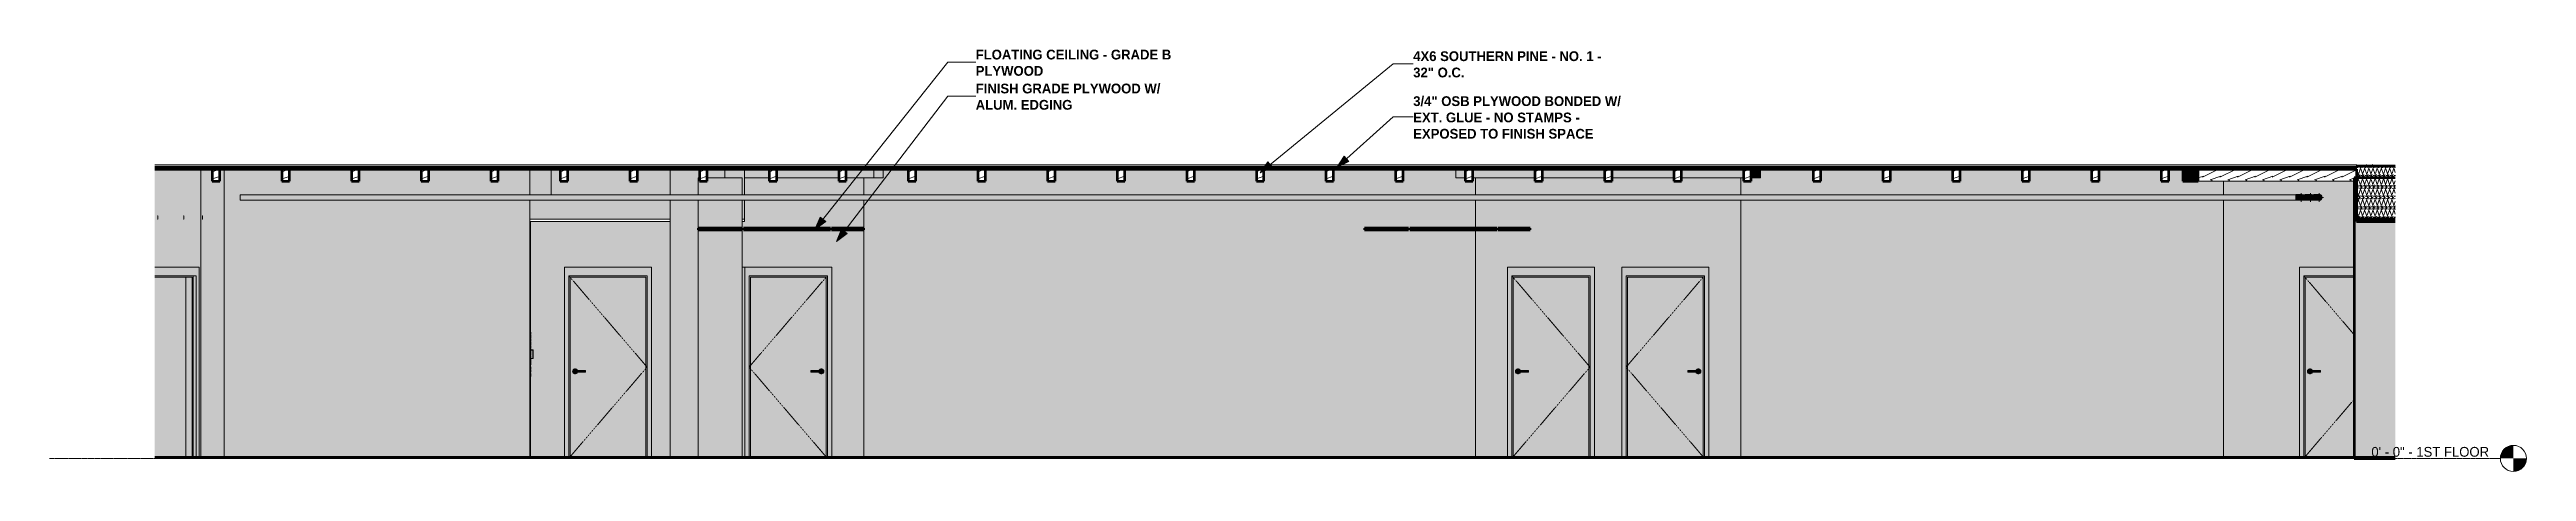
# Model space of a CAD drawing. Header units: inches. Extents: x -3547 to 717, y -19 to 229.
# Drawn here: x -2227 to -1088, y -6 to 188 of the extents above; entities that cross this region are included whole.
import ezdxf

# ---------------------------------------------------------------- set-up
doc = ezdxf.new("R2010")
doc.units = ezdxf.units.IN
doc.header["$MEASUREMENT"] = 0
doc.linetypes.add('Dash 1_16_', pattern=[0.125, 0.0625, -0.0625])
doc.linetypes.add('Grid Line 1_2_', pattern=[0.875, 0.5, -0.125, 0.125, -0.125])
for name, color, linetype, lineweight in [('0-2', 250, 'Continuous', 9), ('0-3', 50, 'Continuous', 5), ('0-4', 7, 'Continuous', 18), ('A-CLNG', 13, 'Continuous', 18), ('A-CLNG-1', 7, 'Continuous', 18), ('A-CLNG-3', 13, 'Continuous', 60), ('A-CLNG-4', 10, 'Continuous', 60), ('A-DOOR', 31, 'Continuous', 18), ('A-DOOR-1', 31, 'Dash 1_16_', 9), ('A-DOOR-2', 31, 'Continuous', 9), ('A-DOOR-3', 7, 'Continuous', 18), ('A-DOOR-4', 21, 'Continuous', 18), ('A-DOOR-5', 250, 'Dash 1_16_', 9), ('A-DOOR-6', 250, 'Continuous', 9), ('A-DOOR-FRAM', 31, 'Continuous', 9), ('A-DOOR-FRAM-1', 31, 'Continuous', 18), ('A-DOOR-FRAM-2', 9, 'Continuous', 18), ('A-DOOR-FRAM-3', 250, 'Continuous', 9), ('A-FLOR-1', 31, 'Continuous', 5), ('A-FLOR-2', 8, 'Continuous', 5), ('A-FLOR-3', 7, 'Continuous', 18), ('A-FLOR-4', 10, 'Continuous', 60), ('A-FLOR-LEVL', 51, 'Continuous', 9), ('A-FLOR-LEVL-1', 51, 'Grid Line 1_2_', 9), ('A-FLOR-MCUT-1', 7, 'Continuous', 18), ('A-FLOR-PATT-1', 250, 'Continuous', 9), ('A-FLOR-PATT-2', 253, 'Continuous', 9), ('A-FLOR-PATT-3', 252, 'Continuous', 9), ('A-WALL-PATT-1', 111, 'Continuous', 9), ('E-FIRE', 2, 'Continuous', 9), ('E-LITE-EQPM', 33, 'Continuous', 9), ('G-ANNO-TEXT', 231, 'Continuous', 9), ('I-WALL', 2, 'Continuous', 18), ('I-WALL-1', 2, 'Continuous', 5), ('I-WALL-2', 2, 'Continuous', 60), ('I-WALL-3', 50, 'Continuous', 18), ('I-WALL-4', 7, 'Continuous', 18), ('P-PIPE', 3, 'Continuous', 9), ('P-PIPE-1', 3, 'Continuous', 5), ('P-PIPE-CNTR', 3, 'Continuous', 9), ('S-BEAM', 12, 'Continuous', 9), ('S-BEAM-1', 250, 'Continuous', 9), ('S-BEAM-2', 10, 'Continuous', 60), ('S-BEAM-3', 254, 'Continuous', 9), ('S-BEAM-4', 35, 'Continuous', 9)]:
    doc.layers.add(name, color=color, linetype=linetype, lineweight=lineweight)
doc.styles.add('Century Gothic', font='ufonts.com_century-gothic.ttf', dxfattribs={"height": 4.5})
doc.styles.add('Century Gothic_B', font='GOTHICB.TTF', dxfattribs={"height": 4.5})
pattern_1 = [(0, (3065.518, 0), (7.68, 1.92), [0.634, -5.126, 0.634, -5.126, -30.72]), (0, (3065.518, 0), (7.68, 1.92), [-11.52, 0.634, -10.886, 0.634, -5.126, -13.44]), (0, (3065.518, 0), (7.68, 1.92), [-28.8, 0.634, -3.206, 0.634, -8.966]), (120, (3068.398, 0.96), (-5.502769, 5.691075), [0.634, -5.126, 0.634, -5.126, -30.72]), (120, (3068.398, 0.96), (-5.502769, 5.691075), [-11.52, 0.634, -10.886, 0.634, -5.126, -13.44]), (120, (3068.398, 0.96), (-5.502769, 5.691075), [-28.8, 0.634, -3.206, 0.634, -8.966]), (240, (3069.358, 4.8), (-2.177231, -7.611075), [0.634, -5.126, 0.634, -5.126, -30.72]), (240, (3069.358, 4.8), (-2.177231, -7.611075), [-11.52, 0.634, -10.886, 0.634, -5.126, -13.44]), (240, (3069.358, 4.8), (-2.177231, -7.611075), [-28.8, 0.634, -3.206, 0.634, -8.966])]
pattern_2 = [(0, (3065.518, 0), (0, 2.399), []), (315, (3065.518, 0), (2.398506, 0), [3.393, -3.393]), (45, (3065.518, 0), (2.398506, 0), [3.393, -3.393])]
pattern_3 = [(216.87, (3068.716, 7.997), (23.9897714, 15.993643), [3.998, -35.986]), (206.565, (3073.514, 5.598), (-7.99708, -7.99662), [8.941, -8.941]), (198.435, (3073.514, 1.599), (-15.993845, -7.997098), [5.058, -20.23])]

msp = doc.modelspace()

# ---------------------------------------------------------------- texts
at = {"layer": 'A-FLOR-LEVL', "insert": (-1159.3094, 5.27539), "char_height": 4.5, "width": 64.9935, "attachment_point": 1, "style": 'Century Gothic'}
msp.add_mtext('0\' - 0" - 1ST FLOOR', dxfattribs=at)
at = {"layer": 'G-ANNO-TEXT', "char_height": 4.5, "attachment_point": 1, "style": 'Century Gothic_B'}
for s, insert, width in [('FLOATING CEILING - GRADE B', (-1800.93518, 187.93138), 109.383), ('4X6 SOUTHERN PINE - NO. 1 -', (-1599.78916, 187.19308), 106.8075), ('PLYWOOD', (-1800.93518, 180.43138), 38.0265), ('FINISH GRADE PLYWOOD W/', (-1800.93518, 172.32822), 104.232), ('32" O.C.', (-1599.78916, 179.69308), 30.4515), ('ALUM. EDGING', (-1800.93518, 164.82822), 55.752), ('3/4" OSB PLYWOOD BONDED W/', (-1599.78916, 166.5169), 118.9275), ('EXT. GLUE - NO STAMPS -', (-1599.78916, 159.0169), 91.3545), ('EXPOSED TO FINISH SPACE', (-1599.78916, 151.5169), 97.4145)]:
    msp.add_mtext(s, dxfattribs=dict(at, insert=insert, width=width))

# ---------------------------------------------------------------- blocks, each defined once
blk = doc.blocks.new('CTR - 1st Phase - Shell_rvt-2-INTERIOR ELEVATION - CORRIDOR WEST _103_W_ - 1ST FLOOR - WEST WALL')
at = {"layer": 'A-FLOR-1'}
h = blk.add_hatch(color=256, dxfattribs=at)
h.paths.add_polyline_path([(2641.4, 110), (2705.9, 110), (2705.9, 118.8), (2641.4, 118.8), (2641.4, 118.3)], flags=0)
h.paths.add_polyline_path([(2740.1, 110), (2740.1, 118.8), (2739, 118.8), (2739, 110)], flags=0)
h.paths.add_polyline_path([(2670.1, 121.2), (2705.9, 121.2), (2705.9, 133), (2690.9, 133), (2690.9, 127.5), (2687.4, 127.5), (2687.4, 133), (2658.9, 133), (2658.9, 127.5), (2655.4, 127.5), (2655.4, 133), (2641.4, 133), (2641.4, 121.2), (2666.1, 121.2)], flags=0)
h.paths.add_polyline_path([(2739, 121.2), (2740.1, 121.2), (2740.1, 133), (2731.1, 133), (2731.1, 129), (2739, 129), (2739, 122.6)], flags=0)
h = blk.add_hatch(color=256, dxfattribs=at)
h.paths.add_polyline_path([(2740.1, 129), (2751.4, 129), (2751.4, 133), (2740.1, 133)], flags=0)
h.paths.add_polyline_path([(2783.4, 129), (2783.4, 133), (2754.9, 133), (2754.9, 129), (2781, 129)], flags=0)
h.paths.add_polyline_path([(2786.9, 129), (2799.6, 129), (2799.6, 133), (2786.9, 133), (2786.9, 131.7)], flags=0)
h = blk.add_hatch(color=256, dxfattribs=at)
h.paths.add_polyline_path([(3067.1, 129), (3071.4, 129), (3071.4, 133), (3067.1, 133), (3067.1, 132.6)], flags=0)
h.paths.add_polyline_path([(2803.9, 129), (2803.9, 133), (2799.6, 133), (2799.6, 129)], flags=0)
h = blk.add_hatch(color=256, dxfattribs=at)
h.paths.add_polyline_path([(3135.4, 129), (3135.4, 133), (3106.9, 133), (3106.9, 129), (3132.9, 129)], flags=0)
h.paths.add_polyline_path([(3074.9, 129), (3103.4, 129), (3103.4, 133), (3074.9, 133)], flags=0)
h.paths.add_polyline_path([(3138.9, 129), (3167.4, 129), (3167.4, 133), (3138.9, 133)], flags=0)
h.paths.add_polyline_path([(3177.1, 129), (3199.2, 129), (3199.2, 133), (3170.9, 133), (3170.9, 129)], flags=0)
h = blk.add_hatch(color=256, dxfattribs=at)
h.paths.add_polyline_path([(3199.4, 129), (3199.4, 133), (3199.2, 133), (3199.2, 129)], flags=0)
h.paths.add_polyline_path([(3207.1, 129), (3207.1, 133), (3202.9, 133), (3202.9, 129)], flags=0)
at = {"layer": 'A-FLOR-2'}
for points in [[(3466.8, 133.7), (3481.2, 133.7), (3481.2, 134.2), (2469, 134.2), (2469, 133.7), (3450.7, 133.7)], [(3499, 134.7), (3499, 134.9), (3481.2, 134.9), (3481.2, 134.7)]]:
    blk.add_hatch(color=256, dxfattribs=at).paths.add_polyline_path(points, flags=0)
at = {"layer": 'A-FLOR-PATT-1'}
h = blk.add_hatch(dxfattribs=at)
h.set_pattern_fill('FP_9', color=256, style=0, pattern_type=2)
h.set_pattern_definition(pattern_2)
h.paths.add_polyline_path([(3466.8, 135), (3481.2, 135), (3481.2, 135.2), (2469, 135.2), (2469, 135), (3450.7, 135)], flags=0)
h = blk.add_hatch(dxfattribs=at)
h.set_pattern_fill('FP_9', color=256, style=0, pattern_type=2)
h.set_pattern_definition(pattern_2)
h.paths.add_polyline_path([(2795.4, 133), (3481.2, 133), (3481.2, 133.7), (2469, 133.7), (2469, 133), (2794.9, 133)], flags=0)
h = blk.add_hatch(dxfattribs=at)
h.set_pattern_fill('FP_10', color=256, style=0, pattern_type=2)
h.set_pattern_definition([(135, (3065.518, 0), (-2.12132, -2.12132), [])])
h.paths.add_polyline_path([(3434.6, 0), (3480, 0), (3480, 0.4), (2469, 0.4), (2469, 0), (3420, 0)], flags=0)
at = {"layer": 'A-FLOR-PATT-2'}
h = blk.add_hatch(dxfattribs=at)
h.set_pattern_fill('FP_8', color=256, style=0, pattern_type=2)
h.set_pattern_definition(pattern_1)
h.paths.add_polyline_path([(3481.2, 134.2), (3481.2, 135), (2469, 135), (2469, 134.2), (3466.8, 134.2)], flags=0)
h = blk.add_hatch(dxfattribs=at)
h.set_pattern_fill('FP_8', color=256, style=0, pattern_type=2)
h.set_pattern_definition(pattern_1)
h.paths.add_polyline_path([(3481.2, 134.9), (3499, 134.9), (3499, 135.2), (3481.2, 135.2), (3481.2, 135)], flags=0)
h = blk.add_hatch(dxfattribs=at)
h.set_pattern_fill('FP_9', color=256, style=0, pattern_type=2)
h.set_pattern_definition(pattern_2)
h.paths.add_polyline_path([(3499, 134), (3499, 134.7), (3481.2, 134.7), (3481.2, 134)], flags=0)
h = blk.add_hatch(dxfattribs=at)
h.set_pattern_fill('FP_8', color=256, style=0, pattern_type=2)
h.set_pattern_definition(pattern_1)
h.paths.add_polyline_path([(2887.4, 0), (3499, 0), (3499, 0), (2469, 0), (2469, 0), (2855.2, 0)], flags=0)
at = {"layer": 'A-FLOR-PATT-3'}
h = blk.add_hatch(dxfattribs=at)
h.set_pattern_fill('FP_7', color=256, style=0, pattern_type=2)
h.set_pattern_definition([(161.57, (3065.758, 0.24), (-1.92045124, 0.00015035), [0, -13.661, 1.517, 0]), (18.43, (3065.278, 0.24), (-1.92045124, -0.00015035), [0, -13.661, 1.517, 0]), (108.43, (3065.758, 0.24), (0.9599691, -4.80073665), [4.553, -10.625]), (71.57, (3065.278, 0.24), (0.9599691, 4.80073665), [4.553, -10.625])])
h.paths.add_polyline_path([(3499, 110), (3499, 134), (3481.2, 134), (3481.2, 110)], flags=0)
at = {"layer": 'A-CLNG-1'}
for p, q in [((2641.4, 110), (2705.9, 110)), ((2705.9, 108.9), (2641.4, 108.9)), ((2739, 110), (2740.1, 110)), ((2740.1, 108.9), (2739, 108.9)), ((2740.1, 108.9), (2740.1, 110)), ((3499, 109.5), (3481.2, 109.5))]:
    blk.add_line(p, q, dxfattribs=at)
at = {"layer": 'A-CLNG-4'}
for p, q in [((3499, 110), (3481.2, 110)), ((3481.2, 110), (3481.2, 108.9)), ((3481.2, 108.9), (3499, 108.9))]:
    blk.add_line(p, q, dxfattribs=at)
at = {"layer": 'A-FLOR-3'}
for p, q in [((2740.1, 121.2), (2740.1, 133)), ((2799.6, 133), (2799.6, 129)), ((3199.2, 133), (3199.2, 129)), ((2740.1, 110), (2740.1, 118.8)), ((2705.9, 110), (2641.4, 110)), ((2740.1, 110), (2739, 110))]:
    blk.add_line(p, q, dxfattribs=at)
at = {"layer": 'A-FLOR-4'}
for p, q in [((2469, 133), (3481.2, 133)), ((3481.2, 133), (3481.2, 110)), ((3481.2, 110), (3499, 110)), ((3499, 0.4), (2469, 0.4))]:
    blk.add_line(p, q, dxfattribs=at)
at = {"layer": 'A-FLOR-MCUT-1'}
for p, q in [((3481.2, 135), (2469, 135)), ((3481.2, 134.2), (2469, 134.2)), ((3481.2, 133.7), (2469, 133.7)), ((3481.2, 135.2), (3481.2, 135)), ((3481.2, 135), (3481.2, 135.2)), ((3499, 134.9), (3481.2, 134.9)), ((3481.2, 134.9), (3481.2, 134.7)), ((3481.2, 134.7), (3481.2, 134.9)), ((3499, 134.7), (3481.2, 134.7)), ((3481.2, 134.7), (3481.2, 134.2)), ((3481.2, 134.2), (3481.2, 134.7)), ((3481.2, 134.2), (3481.2, 134)), ((3481.2, 134), (3481.2, 134.2)), ((3499, 134), (3481.2, 134)), ((3481.2, 134), (3481.2, 133.7)), ((3481.2, 133.7), (3481.2, 134)), ((3481.2, 133.7), (3481.2, 133)), ((3481.2, 133), (3481.2, 133.7)), ((3499, 0), (2469, 0))]:
    blk.add_line(p, q, dxfattribs=at)
blk = doc.blocks.new('HOLLOW METAL - STAIR DOOR 3-0 x 7-0-2683074-INTERIOR ELEVATION - CORRIDOR WEST _103_W_ - 1ST FLOOR - WEST WALL')
at = {"layer": 'A-DOOR-3'}
h = blk.add_hatch(color=256, dxfattribs=at)
h.paths.add_polyline_path([(2662, 39.7), (2661.9, 39.9), (2661.9, 39.9), (2661.9, 40), (2661.9, 40.1), (2662, 40.3), (2662, 40.3), (2661.9, 40), (2662, 39.7)], flags=0)
h.paths.add_polyline_path([(2662.2, 38.8), (2662.5, 38.9), (2662.8, 39), (2663, 39.2), (2663.2, 39.4), (2663.3, 39.6), (2662.2, 39.6), (2662, 39.7), (2662, 39.7), (2661.9, 40), (2662, 40.3), (2662.1, 40.4), (2662.2, 40.4), (2662.4, 40.4), (2662.5, 40.4), (2663.3, 40.4), (2663.2, 40.6), (2663, 40.8), (2662.8, 41), (2662.5, 41.1), (2662.2, 41.2), (2661.9, 41.1), (2661.6, 41), (2661.3, 40.8), (2661.2, 40.6), (2661, 40.3), (2661, 40), (2661, 39.7), (2661.2, 39.4), (2661.3, 39.2), (2661.6, 39), (2661.9, 38.9), (2662.1, 38.8)], flags=0)
h = blk.add_hatch(color=256, dxfattribs=at)
h.paths.add_polyline_path([(2662, 40.3), (2661.9, 40.1), (2661.9, 40.1), (2661.9, 40), (2661.9, 40), (2662, 40.3)], flags=0)
h.paths.add_polyline_path([(2662.3, 40), (2662.9, 40), (2662.9, 40.4), (2662.8, 40.4), (2662.3, 40.4), (2662.3, 40.4), (2662.1, 40.4), (2662, 40.3), (2662, 40.3), (2661.9, 40), (2662.2, 40)], flags=0)
for points in [[(2662.3, 39.6), (2662.5, 39.6), (2662.9, 39.6), (2662.9, 40), (2661.9, 40), (2661.9, 39.8), (2662, 39.7), (2662, 39.7), (2662.1, 39.6), (2662.2, 39.6), (2662.3, 39.6)], [(2662.9, 40), (2667, 40), (2667, 40.4), (2662.9, 40.4), (2662.9, 40.1)], [(2663.8, 39.6), (2667, 39.6), (2667, 40), (2662.9, 40), (2662.9, 39.6), (2663.5, 39.6)]]:
    blk.add_hatch(color=256, dxfattribs=at).paths.add_polyline_path(points, flags=0)
at = {"layer": 'A-DOOR-4'}
h = blk.add_hatch(color=256, dxfattribs=at)
h.paths.add_polyline_path([(2694.7, 0.4), (2694.7, 83.4), (2659.9, 83.4), (2659.9, 0.4), (2662.1, 0.4)], flags=0)
h.paths.add_polyline_path([(2662.2, 38.8), (2661.9, 38.9), (2661.6, 39), (2661.3, 39.2), (2661.2, 39.4), (2661, 39.7), (2661, 40), (2661, 40.3), (2661.2, 40.6), (2661.3, 40.8), (2661.6, 41), (2661.9, 41.1), (2662.2, 41.2), (2662.5, 41.1), (2662.8, 41), (2663, 40.8), (2663.2, 40.6), (2663.3, 40.4), (2667, 40.4), (2667, 39.6), (2663.3, 39.6), (2663.2, 39.4), (2663, 39.2), (2662.8, 39), (2662.5, 38.9)], flags=0)
at = {"layer": 'A-DOOR-FRAM-2'}
for points in [[(2657.3, 0.4), (2659.3, 0.4), (2659.3, 84), (2695.3, 84), (2695.3, 0.4), (2697.3, 0.4), (2697.3, 88), (2657.3, 88), (2657.3, 33.8)], [(2695.3, 0.4), (2695.3, 84), (2659.3, 84), (2659.3, 0.4), (2659.9, 0.4), (2659.9, 83.4), (2694.7, 83.4), (2694.7, 0.4), (2695.3, 0.4)]]:
    blk.add_hatch(color=256, dxfattribs=at).paths.add_polyline_path(points, flags=0)
at = {"layer": 'A-DOOR-5'}
for p, q in [((2659.3, 84), (2695.3, 42)), ((2695.3, 42), (2659.6, 0.4))]:
    blk.add_line(p, q, dxfattribs=at)
at = {"layer": 'A-DOOR-6'}
for p, q in [((2667, 40.4), (2662.9, 40.4)), ((2662.9, 39.6), (2667, 39.6)), ((2667, 40.4), (2667, 40)), ((2667, 40), (2667, 39.6))]:
    blk.add_line(p, q, dxfattribs=at)
at = {"layer": 'A-DOOR-6', "flags": 128}
for points in [[(2662.9, 40.4), (2662.8, 40.4), (2662.8, 40.4), (2662.8, 40.4), (2662.8, 40.4), (2662.8, 40.4), (2662.7, 40.4), (2662.7, 40.4), (2662.7, 40.4), (2662.7, 40.4), (2662.6, 40.4), (2662.6, 40.4), (2662.6, 40.4), (2662.6, 40.4), (2662.6, 40.4), (2662.5, 40.4), (2662.5, 40.4), (2662.5, 40.4), (2662.5, 40.4), (2662.5, 40.4), (2662.4, 40.4), (2662.4, 40.4), (2662.4, 40.4), (2662.4, 40.4), (2662.4, 40.4), (2662.4, 40.4), (2662.4, 40.4), (2662.3, 40.4), (2662.3, 40.4), (2662.3, 40.4), (2662.3, 40.4), (2662.3, 40.4), (2662.3, 40.4), (2662.3, 40.4), (2662.3, 40.4), (2662.3, 40.4), (2662.3, 40.4), (2662.3, 40.4), (2662.3, 40.4), (2662.3, 40.4)], [(2662.3, 39.6), (2662.3, 39.6), (2662.3, 39.6), (2662.3, 39.6), (2662.3, 39.6), (2662.3, 39.6), (2662.3, 39.6), (2662.3, 39.6), (2662.3, 39.6), (2662.3, 39.6), (2662.3, 39.6), (2662.3, 39.6), (2662.3, 39.6), (2662.4, 39.6), (2662.4, 39.6), (2662.4, 39.6), (2662.4, 39.6), (2662.4, 39.6), (2662.4, 39.6), (2662.4, 39.6), (2662.5, 39.6), (2662.5, 39.6), (2662.5, 39.6), (2662.5, 39.6), (2662.5, 39.6), (2662.5, 39.6), (2662.6, 39.6), (2662.6, 39.6), (2662.6, 39.6), (2662.6, 39.6), (2662.7, 39.6), (2662.7, 39.6), (2662.7, 39.6), (2662.7, 39.6), (2662.7, 39.6), (2662.8, 39.6), (2662.8, 39.6), (2662.8, 39.6), (2662.8, 39.6), (2662.9, 39.6), (2662.9, 39.6)]]:
    blk.add_lwpolyline(points, dxfattribs=at)
at = {"layer": 'A-DOOR-6'}
for start, end in [(19.6343, 180), (180, 340.4367)]:
    blk.add_arc((2662.2, 40), 1.18, start, end, dxfattribs=at)
at = {"layer": 'A-DOOR-FRAM-3'}
for p, q in [((2659.3, 84), (2695.3, 84)), ((2659.3, 0.4), (2659.3, 84)), ((2659.9, 83.4), (2694.7, 83.4)), ((2659.9, 0.4), (2659.9, 83.4)), ((2694.7, 83.4), (2694.7, 0.4)), ((2695.3, 84), (2695.3, 0.4))]:
    blk.add_line(p, q, dxfattribs=at)
blk = doc.blocks.new('CTR - 1st Phase -Stairs _ Elevators_rvt-2-INTERIOR ELEVATION - CORRIDOR WEST _103_W_ - 1ST FLOOR - WEST WALL')
at = {"layer": 'I-WALL-3'}
h = blk.add_hatch(color=256, dxfattribs=at)
h.paths.add_polyline_path([(2641.7, 0.4), (2641.7, 37.7), (2641.7, 37.7), (2641.7, 35.8), (2641.4, 35.8), (2641.4, 0.4), (2641.5, 0.4)], flags=0)
h.paths.add_polyline_path([(2641.7, 38.7), (2641.7, 38.7), (2641.7, 39), (2641.7, 39)], flags=0)
h.paths.add_polyline_path([(2641.7, 39.2), (2641.7, 39.6), (2641.7, 39.6), (2641.7, 39.2)], flags=0)
h.paths.add_polyline_path([(2641.7, 40.8), (2641.7, 40.8), (2641.7, 41), (2641.7, 41)], flags=0)
h.paths.add_polyline_path([(2641.7, 42.1), (2641.7, 42.1), (2641.7, 43), (2641.7, 43), (2641.7, 42.2)], flags=0)
h.paths.add_polyline_path([(2641.7, 44.1), (2641.7, 44.1), (2641.7, 44.2), (2641.7, 44.2)], flags=0)
h.paths.add_polyline_path([(2641.7, 45.5), (2641.7, 45.6), (2641.7, 45.6), (2641.7, 45.5)], flags=0)
h.paths.add_polyline_path([(2641.7, 46.8), (2641.7, 46.8), (2641.7, 47), (2641.7, 47)], flags=0)
h.paths.add_polyline_path([(2641.7, 47.2), (2641.7, 47.5), (2641.7, 47.5), (2641.7, 47.2)], flags=0)
h.paths.add_polyline_path([(2641.7, 48.7), (2641.7, 48.7), (2641.7, 48.9), (2641.7, 48.9)], flags=0)
h.paths.add_polyline_path([(2641.7, 50.3), (2641.7, 50.6), (2641.7, 50.6), (2641.7, 50.3)], flags=0)
h.paths.add_polyline_path([(2641.7, 51.8), (2641.7, 51.8), (2641.7, 52.1), (2641.7, 52.1)], flags=0)
h.paths.add_polyline_path([(2641.7, 52.3), (2641.7, 52.6), (2641.7, 52.6), (2641.7, 52.3)], flags=0)
h.paths.add_polyline_path([(2641.7, 53.7), (2641.7, 53.7), (2641.7, 54), (2641.7, 54)], flags=0)
h.paths.add_polyline_path([(2641.7, 55.2), (2641.7, 55.5), (2641.7, 55.5), (2641.7, 55.2)], flags=0)
h.paths.add_polyline_path([(2641.7, 56.6), (2641.7, 56.9), (2641.7, 56.9), (2641.7, 56.6)], flags=0)
h.paths.add_polyline_path([(2641.7, 58.1), (2641.7, 108.9), (2641.4, 108.9), (2641.4, 60), (2641.7, 60), (2641.7, 58.1)], flags=0)
h = blk.add_hatch(color=256, dxfattribs=at)
h.paths.add_polyline_path([(2657.3, 0.4), (2657.3, 88), (2697.3, 88), (2697.3, 0.4), (2705.9, 0.4), (2705.9, 108.9), (2641.7, 108.9), (2641.7, 58.1), (2641.9, 58.1), (2641.9, 56.9), (2641.7, 56.9), (2641.7, 56.6), (2641.9, 56.6), (2641.9, 55.5), (2641.7, 55.5), (2641.7, 55.2), (2641.9, 55.2), (2641.9, 54), (2641.7, 54), (2641.7, 53.7), (2641.9, 53.7), (2641.9, 52.6), (2641.7, 52.6), (2641.7, 52.3), (2641.9, 52.3), (2641.9, 52.1), (2641.7, 52.1), (2641.7, 51.8), (2641.9, 51.8), (2641.9, 50.6), (2641.7, 50.6), (2641.7, 50.3), (2641.9, 50.3), (2641.9, 49.9), (2642.9, 49.9), (2642.9, 45.9), (2641.9, 45.9), (2641.9, 45.6), (2641.7, 45.6), (2641.7, 45.5), (2641.9, 45.5), (2641.9, 44.2), (2641.7, 44.2), (2641.7, 44.1), (2641.9, 44.1), (2641.9, 43), (2641.7, 43), (2641.7, 42.1), (2641.9, 42.1), (2641.9, 41), (2641.7, 41), (2641.7, 40.8), (2641.9, 40.8), (2641.9, 39.6), (2641.7, 39.6), (2641.7, 39.2), (2641.9, 39.2), (2641.9, 39), (2641.7, 39), (2641.7, 38.7), (2641.9, 38.7), (2641.9, 37.7), (2641.7, 37.7), (2641.7, 0.4)], flags=0)
h.paths.add_polyline_path([(2641.9, 46), (2642.8, 46), (2642.8, 49.7), (2641.9, 49.7), (2641.9, 48.9), (2641.7, 48.9), (2641.8, 48.7), (2641.9, 48.7), (2641.9, 47.5), (2641.7, 47.5), (2641.7, 47.2), (2641.9, 47.2), (2641.9, 47), (2641.7, 47), (2641.7, 46.8), (2641.9, 46.8), (2641.9, 46.1)], flags=0)
at = {"layer": 'I-WALL-4'}
for p, q in [((2641.7, 58.1), (2641.7, 108.9)), ((2657.3, 0.4), (2657.3, 88)), ((2657.3, 88), (2697.3, 88)), ((2697.3, 88), (2697.3, 0.4)), ((2641.7, 56.6), (2641.7, 56.9)), ((2641.7, 55.2), (2641.7, 55.5)), ((2641.7, 53.7), (2641.7, 54)), ((2641.7, 52.3), (2641.7, 52.6)), ((2641.7, 51.8), (2641.7, 52.1)), ((2641.7, 50.3), (2641.7, 50.6)), ((2641.7, 48.7), (2641.7, 48.9)), ((2641.7, 47.2), (2641.7, 47.5)), ((2641.7, 46.8), (2641.7, 47)), ((2641.7, 45.5), (2641.7, 45.6)), ((2641.7, 44.1), (2641.7, 44.2)), ((2641.7, 42.1), (2641.7, 43)), ((2641.7, 40.8), (2641.7, 41)), ((2641.7, 39.2), (2641.7, 39.6)), ((2641.7, 38.7), (2641.7, 39)), ((2641.7, 0.4), (2641.7, 37.7))]:
    blk.add_line(p, q, dxfattribs=at)
at = {"layer": '0-4'}
blk.add_blockref('HOLLOW METAL - STAIR DOOR 3-0 x 7-0-2683074-INTERIOR ELEVATION - CORRIDOR WEST _103_W_ - 1ST FLOOR - WEST WALL', (0, 0), dxfattribs=at)
blk = doc.blocks.new('LVL-Laminated Veneer Lumber - 4X6 S_ PINE - NO_ 1-2391454-INTERIOR ELEVATION - CORRIDOR WEST _103_W_ - 1ST FLOOR - WEST WALL')
at = {"layer": 'S-BEAM-1'}
h = blk.add_hatch(dxfattribs=at)
h.set_pattern_fill('FP_11', color=256, style=0, pattern_type=2)
h.set_pattern_definition(pattern_3)
h.paths.add_polyline_path([(3434.6, 127.5), (3480, 127.5), (3480, 129), (3481.2, 129), (3481.2, 133), (3408.4, 133), (3408.4, 127.5), (3424.3, 127.5)], flags=0)
blk.add_line((3480, 127.5), (3408.4, 127.5), dxfattribs=at)
blk = doc.blocks.new('LVL-Laminated Veneer Lumber - 4X6 S_ PINE - NO_ 1-1619292-INTERIOR ELEVATION - CORRIDOR WEST _103_W_ - 1ST FLOOR - WEST WALL')
at = {"layer": 'S-BEAM'}
h = blk.add_hatch(dxfattribs=at)
h.set_pattern_fill('FP_11', color=256, style=0, pattern_type=2)
h.set_pattern_definition(pattern_3)
h.paths.add_polyline_path([(3362.9, 127.5), (3362.9, 133), (3359.4, 133), (3359.4, 127.5)], flags=0)
at = {"layer": 'S-BEAM-2'}
for p, q in [((3362.9, 133), (3359.4, 133)), ((3359.4, 133), (3359.4, 127.5)), ((3359.4, 127.5), (3362.9, 127.5)), ((3362.9, 127.5), (3362.9, 133))]:
    blk.add_line(p, q, dxfattribs=at)
blk = doc.blocks.new('LVL-Laminated Veneer Lumber - 4X6 S_ PINE - NO_ 1-V28-INTERIOR ELEVATION - CORRIDOR WEST _103_W_ - 1ST FLOOR - WEST WALL')
at = {"layer": 'S-BEAM'}
h = blk.add_hatch(dxfattribs=at)
h.set_pattern_fill('FP_11', color=256, style=0, pattern_type=2)
h.set_pattern_definition(pattern_3)
h.paths.add_polyline_path([(3330.9, 127.5), (3330.9, 133), (3327.4, 133), (3327.4, 127.5)], flags=0)
at = {"layer": 'S-BEAM-2'}
for p, q in [((3330.9, 133), (3327.4, 133)), ((3327.4, 133), (3327.4, 127.5)), ((3327.4, 127.5), (3330.9, 127.5)), ((3330.9, 127.5), (3330.9, 133))]:
    blk.add_line(p, q, dxfattribs=at)
blk = doc.blocks.new('LVL-Laminated Veneer Lumber - 4X6 S_ PINE - NO_ 1-V29-INTERIOR ELEVATION - CORRIDOR WEST _103_W_ - 1ST FLOOR - WEST WALL')
at = {"layer": 'S-BEAM'}
h = blk.add_hatch(dxfattribs=at)
h.set_pattern_fill('FP_11', color=256, style=0, pattern_type=2)
h.set_pattern_definition(pattern_3)
h.paths.add_polyline_path([(3298.9, 127.5), (3298.9, 133), (3295.4, 133), (3295.4, 127.5)], flags=0)
at = {"layer": 'S-BEAM-2'}
for p, q in [((3298.9, 133), (3295.4, 133)), ((3295.4, 133), (3295.4, 127.5)), ((3295.4, 127.5), (3298.9, 127.5)), ((3298.9, 127.5), (3298.9, 133))]:
    blk.add_line(p, q, dxfattribs=at)
blk = doc.blocks.new('LVL-Laminated Veneer Lumber - 4X6 S_ PINE - NO_ 1-1619293-INTERIOR ELEVATION - CORRIDOR WEST _103_W_ - 1ST FLOOR - WEST WALL')
at = {"layer": 'S-BEAM'}
h = blk.add_hatch(dxfattribs=at)
h.set_pattern_fill('FP_11', color=256, style=0, pattern_type=2)
h.set_pattern_definition(pattern_3)
h.paths.add_polyline_path([(3266.9, 127.5), (3266.9, 133), (3263.4, 133), (3263.4, 127.5)], flags=0)
at = {"layer": 'S-BEAM-2'}
for p, q in [((3266.9, 133), (3263.4, 133)), ((3263.4, 133), (3263.4, 127.5)), ((3263.4, 127.5), (3266.9, 127.5)), ((3266.9, 127.5), (3266.9, 133))]:
    blk.add_line(p, q, dxfattribs=at)
blk = doc.blocks.new('LVL-Laminated Veneer Lumber - 4X6 S_ PINE - NO_ 1-V30-INTERIOR ELEVATION - CORRIDOR WEST _103_W_ - 1ST FLOOR - WEST WALL')
at = {"layer": 'S-BEAM'}
h = blk.add_hatch(dxfattribs=at)
h.set_pattern_fill('FP_11', color=256, style=0, pattern_type=2)
h.set_pattern_definition(pattern_3)
h.paths.add_polyline_path([(3234.9, 127.5), (3234.9, 133), (3231.4, 133), (3231.4, 127.5)], flags=0)
at = {"layer": 'S-BEAM-2'}
for p, q in [((3234.9, 133), (3231.4, 133)), ((3231.4, 133), (3231.4, 127.5)), ((3231.4, 127.5), (3234.9, 127.5)), ((3234.9, 127.5), (3234.9, 133))]:
    blk.add_line(p, q, dxfattribs=at)
blk = doc.blocks.new('LVL-Laminated Veneer Lumber - 4X6 S_ PINE - NO_ 1-V31-INTERIOR ELEVATION - CORRIDOR WEST _103_W_ - 1ST FLOOR - WEST WALL')
at = {"layer": 'S-BEAM'}
h = blk.add_hatch(dxfattribs=at)
h.set_pattern_fill('FP_11', color=256, style=0, pattern_type=2)
h.set_pattern_definition(pattern_3)
h.paths.add_polyline_path([(3202.9, 127.5), (3202.9, 133), (3199.4, 133), (3199.4, 127.5)], flags=0)
at = {"layer": 'S-BEAM-2'}
for p, q in [((3202.9, 133), (3199.4, 133)), ((3199.4, 133), (3199.4, 127.5)), ((3199.4, 127.5), (3202.9, 127.5)), ((3202.9, 127.5), (3202.9, 133))]:
    blk.add_line(p, q, dxfattribs=at)
blk = doc.blocks.new('LVL-Laminated Veneer Lumber - 4X6 S_ PINE - NO_ 1-V32-INTERIOR ELEVATION - CORRIDOR WEST _103_W_ - 1ST FLOOR - WEST WALL')
at = {"layer": 'S-BEAM'}
h = blk.add_hatch(dxfattribs=at)
h.set_pattern_fill('FP_11', color=256, style=0, pattern_type=2)
h.set_pattern_definition(pattern_3)
h.paths.add_polyline_path([(3170.9, 127.5), (3170.9, 133), (3167.4, 133), (3167.4, 127.5)], flags=0)
at = {"layer": 'S-BEAM-2'}
for p, q in [((3170.9, 133), (3167.4, 133)), ((3167.4, 133), (3167.4, 127.5)), ((3167.4, 127.5), (3170.9, 127.5)), ((3170.9, 127.5), (3170.9, 133))]:
    blk.add_line(p, q, dxfattribs=at)
blk = doc.blocks.new('LVL-Laminated Veneer Lumber - 4X6 S_ PINE - NO_ 1-V33-INTERIOR ELEVATION - CORRIDOR WEST _103_W_ - 1ST FLOOR - WEST WALL')
at = {"layer": 'S-BEAM'}
h = blk.add_hatch(dxfattribs=at)
h.set_pattern_fill('FP_11', color=256, style=0, pattern_type=2)
h.set_pattern_definition(pattern_3)
h.paths.add_polyline_path([(3136.8, 127.5), (3138.9, 127.5), (3138.9, 133), (3135.4, 133), (3135.4, 127.5)], flags=0)
at = {"layer": 'S-BEAM-2'}
for p, q in [((3138.9, 133), (3135.4, 133)), ((3135.4, 133), (3135.4, 127.5)), ((3135.4, 127.5), (3138.9, 127.5)), ((3138.9, 127.5), (3138.9, 133))]:
    blk.add_line(p, q, dxfattribs=at)
blk = doc.blocks.new('LVL-Laminated Veneer Lumber - 4X6 S_ PINE - NO_ 1-V34-INTERIOR ELEVATION - CORRIDOR WEST _103_W_ - 1ST FLOOR - WEST WALL')
at = {"layer": 'S-BEAM'}
h = blk.add_hatch(dxfattribs=at)
h.set_pattern_fill('FP_11', color=256, style=0, pattern_type=2)
h.set_pattern_definition(pattern_3)
h.paths.add_polyline_path([(3106.9, 127.5), (3106.9, 133), (3103.4, 133), (3103.4, 127.5)], flags=0)
at = {"layer": 'S-BEAM-2'}
for p, q in [((3106.9, 133), (3103.4, 133)), ((3103.4, 133), (3103.4, 127.5)), ((3103.4, 127.5), (3106.9, 127.5)), ((3106.9, 127.5), (3106.9, 133))]:
    blk.add_line(p, q, dxfattribs=at)
blk = doc.blocks.new('LVL-Laminated Veneer Lumber - 4X6 S_ PINE - NO_ 1-1619295-INTERIOR ELEVATION - CORRIDOR WEST _103_W_ - 1ST FLOOR - WEST WALL')
at = {"layer": 'S-BEAM'}
h = blk.add_hatch(dxfattribs=at)
h.set_pattern_fill('FP_11', color=256, style=0, pattern_type=2)
h.set_pattern_definition(pattern_3)
h.paths.add_polyline_path([(3074.9, 127.5), (3074.9, 133), (3071.4, 133), (3071.4, 127.5), (3074, 127.5)], flags=0)
at = {"layer": 'S-BEAM-2'}
for p, q in [((3074.9, 133), (3071.4, 133)), ((3071.4, 133), (3071.4, 127.5)), ((3071.4, 127.5), (3074.9, 127.5)), ((3074.9, 127.5), (3074.9, 133))]:
    blk.add_line(p, q, dxfattribs=at)
blk = doc.blocks.new('LVL-Laminated Veneer Lumber - 4X6 S_ PINE - NO_ 1-V35-INTERIOR ELEVATION - CORRIDOR WEST _103_W_ - 1ST FLOOR - WEST WALL')
at = {"layer": 'S-BEAM'}
h = blk.add_hatch(dxfattribs=at)
h.set_pattern_fill('FP_11', color=256, style=0, pattern_type=2)
h.set_pattern_definition(pattern_3)
h.paths.add_polyline_path([(3042.9, 127.5), (3042.9, 133), (3039.4, 133), (3039.4, 127.5)], flags=0)
at = {"layer": 'S-BEAM-2'}
for p, q in [((3042.9, 133), (3039.4, 133)), ((3039.4, 133), (3039.4, 127.5)), ((3039.4, 127.5), (3042.9, 127.5)), ((3042.9, 127.5), (3042.9, 133))]:
    blk.add_line(p, q, dxfattribs=at)
blk = doc.blocks.new('LVL-Laminated Veneer Lumber - 4X6 S_ PINE - NO_ 1-V36-INTERIOR ELEVATION - CORRIDOR WEST _103_W_ - 1ST FLOOR - WEST WALL')
at = {"layer": 'S-BEAM'}
h = blk.add_hatch(dxfattribs=at)
h.set_pattern_fill('FP_11', color=256, style=0, pattern_type=2)
h.set_pattern_definition(pattern_3)
h.paths.add_polyline_path([(3010.9, 127.5), (3010.9, 133), (3007.4, 133), (3007.4, 127.5)], flags=0)
at = {"layer": 'S-BEAM-2'}
for p, q in [((3010.9, 133), (3007.4, 133)), ((3007.4, 133), (3007.4, 127.5)), ((3007.4, 127.5), (3010.9, 127.5)), ((3010.9, 127.5), (3010.9, 133))]:
    blk.add_line(p, q, dxfattribs=at)
blk = doc.blocks.new('LVL-Laminated Veneer Lumber - 4X6 S_ PINE - NO_ 1-V37-INTERIOR ELEVATION - CORRIDOR WEST _103_W_ - 1ST FLOOR - WEST WALL')
at = {"layer": 'S-BEAM'}
h = blk.add_hatch(dxfattribs=at)
h.set_pattern_fill('FP_11', color=256, style=0, pattern_type=2)
h.set_pattern_definition(pattern_3)
h.paths.add_polyline_path([(2978.9, 127.5), (2978.9, 133), (2975.4, 133), (2975.4, 127.5)], flags=0)
at = {"layer": 'S-BEAM-2'}
for p, q in [((2978.9, 133), (2975.4, 133)), ((2975.4, 133), (2975.4, 127.5)), ((2975.4, 127.5), (2978.9, 127.5)), ((2978.9, 127.5), (2978.9, 133))]:
    blk.add_line(p, q, dxfattribs=at)
blk = doc.blocks.new('LVL-Laminated Veneer Lumber - 4X6 S_ PINE - NO_ 1-V38-INTERIOR ELEVATION - CORRIDOR WEST _103_W_ - 1ST FLOOR - WEST WALL')
at = {"layer": 'S-BEAM'}
h = blk.add_hatch(dxfattribs=at)
h.set_pattern_fill('FP_11', color=256, style=0, pattern_type=2)
h.set_pattern_definition(pattern_3)
h.paths.add_polyline_path([(2946.9, 127.5), (2946.9, 133), (2943.4, 133), (2943.4, 127.5)], flags=0)
at = {"layer": 'S-BEAM-2'}
for p, q in [((2946.9, 133), (2943.4, 133)), ((2943.4, 133), (2943.4, 127.5)), ((2943.4, 127.5), (2946.9, 127.5)), ((2946.9, 127.5), (2946.9, 133))]:
    blk.add_line(p, q, dxfattribs=at)
blk = doc.blocks.new('LVL-Laminated Veneer Lumber - 4X6 S_ PINE - NO_ 1-V39-INTERIOR ELEVATION - CORRIDOR WEST _103_W_ - 1ST FLOOR - WEST WALL')
at = {"layer": 'S-BEAM'}
h = blk.add_hatch(dxfattribs=at)
h.set_pattern_fill('FP_11', color=256, style=0, pattern_type=2)
h.set_pattern_definition(pattern_3)
h.paths.add_polyline_path([(3394.9, 127.5), (3394.9, 133), (3391.4, 133), (3391.4, 127.5)], flags=0)
at = {"layer": 'S-BEAM-2'}
for p, q in [((3394.9, 133), (3391.4, 133)), ((3391.4, 133), (3391.4, 127.5)), ((3391.4, 127.5), (3394.9, 127.5)), ((3394.9, 127.5), (3394.9, 133))]:
    blk.add_line(p, q, dxfattribs=at)
blk = doc.blocks.new('LVL-Laminated Veneer Lumber - 4X6 S_ PINE - NO_ 1-V40-INTERIOR ELEVATION - CORRIDOR WEST _103_W_ - 1ST FLOOR - WEST WALL')
at = {"layer": 'S-BEAM'}
h = blk.add_hatch(dxfattribs=at)
h.set_pattern_fill('FP_11', color=256, style=0, pattern_type=2)
h.set_pattern_definition(pattern_3)
h.paths.add_polyline_path([(2914.9, 127.5), (2914.9, 133), (2911.4, 133), (2911.4, 127.5)], flags=0)
at = {"layer": 'S-BEAM-2'}
for p, q in [((2914.9, 133), (2911.4, 133)), ((2911.4, 133), (2911.4, 127.5)), ((2911.4, 127.5), (2914.9, 127.5)), ((2914.9, 127.5), (2914.9, 133))]:
    blk.add_line(p, q, dxfattribs=at)
blk = doc.blocks.new('LVL-Laminated Veneer Lumber - 4X6 S_ PINE - NO_ 1-V41-INTERIOR ELEVATION - CORRIDOR WEST _103_W_ - 1ST FLOOR - WEST WALL')
at = {"layer": 'S-BEAM'}
h = blk.add_hatch(dxfattribs=at)
h.set_pattern_fill('FP_11', color=256, style=0, pattern_type=2)
h.set_pattern_definition(pattern_3)
h.paths.add_polyline_path([(2882.9, 127.5), (2882.9, 133), (2879.4, 133), (2879.4, 127.5)], flags=0)
at = {"layer": 'S-BEAM-2'}
for p, q in [((2882.9, 133), (2879.4, 133)), ((2879.4, 133), (2879.4, 127.5)), ((2879.4, 127.5), (2882.9, 127.5)), ((2882.9, 127.5), (2882.9, 133))]:
    blk.add_line(p, q, dxfattribs=at)
blk = doc.blocks.new('LVL-Laminated Veneer Lumber - 4X6 S_ PINE - NO_ 1-V42-INTERIOR ELEVATION - CORRIDOR WEST _103_W_ - 1ST FLOOR - WEST WALL')
at = {"layer": 'S-BEAM'}
h = blk.add_hatch(dxfattribs=at)
h.set_pattern_fill('FP_11', color=256, style=0, pattern_type=2)
h.set_pattern_definition(pattern_3)
h.paths.add_polyline_path([(2850.9, 127.5), (2850.9, 133), (2847.4, 133), (2847.4, 127.5)], flags=0)
at = {"layer": 'S-BEAM-2'}
for p, q in [((2850.9, 133), (2847.4, 133)), ((2847.4, 133), (2847.4, 127.5)), ((2847.4, 127.5), (2850.9, 127.5)), ((2850.9, 127.5), (2850.9, 133))]:
    blk.add_line(p, q, dxfattribs=at)
blk = doc.blocks.new('LVL-Laminated Veneer Lumber - 4X6 S_ PINE - NO_ 1-V43-INTERIOR ELEVATION - CORRIDOR WEST _103_W_ - 1ST FLOOR - WEST WALL')
at = {"layer": 'S-BEAM'}
h = blk.add_hatch(dxfattribs=at)
h.set_pattern_fill('FP_11', color=256, style=0, pattern_type=2)
h.set_pattern_definition(pattern_3)
h.paths.add_polyline_path([(2818.9, 127.5), (2818.9, 133), (2815.4, 133), (2815.4, 127.5)], flags=0)
at = {"layer": 'S-BEAM-2'}
for p, q in [((2818.9, 133), (2815.4, 133)), ((2815.4, 133), (2815.4, 127.5)), ((2815.4, 127.5), (2818.9, 127.5)), ((2818.9, 127.5), (2818.9, 133))]:
    blk.add_line(p, q, dxfattribs=at)
blk = doc.blocks.new('LVL-Laminated Veneer Lumber - 4X6 S_ PINE - NO_ 1-V44-INTERIOR ELEVATION - CORRIDOR WEST _103_W_ - 1ST FLOOR - WEST WALL')
at = {"layer": 'S-BEAM'}
h = blk.add_hatch(dxfattribs=at)
h.set_pattern_fill('FP_11', color=256, style=0, pattern_type=2)
h.set_pattern_definition(pattern_3)
h.paths.add_polyline_path([(2786.9, 127.5), (2786.9, 133), (2783.4, 133), (2783.4, 127.5)], flags=0)
at = {"layer": 'S-BEAM-2'}
for p, q in [((2786.9, 133), (2783.4, 133)), ((2783.4, 133), (2783.4, 127.5)), ((2783.4, 127.5), (2786.9, 127.5)), ((2786.9, 127.5), (2786.9, 133))]:
    blk.add_line(p, q, dxfattribs=at)
blk = doc.blocks.new('LVL-Laminated Veneer Lumber - 4X6 S_ PINE - NO_ 1-V45-INTERIOR ELEVATION - CORRIDOR WEST _103_W_ - 1ST FLOOR - WEST WALL')
at = {"layer": 'S-BEAM'}
h = blk.add_hatch(dxfattribs=at)
h.set_pattern_fill('FP_11', color=256, style=0, pattern_type=2)
h.set_pattern_definition(pattern_3)
h.paths.add_polyline_path([(2754.9, 127.5), (2754.9, 133), (2751.4, 133), (2751.4, 127.5)], flags=0)
at = {"layer": 'S-BEAM-2'}
for p, q in [((2754.9, 133), (2751.4, 133)), ((2751.4, 133), (2751.4, 127.5)), ((2751.4, 127.5), (2754.9, 127.5)), ((2754.9, 127.5), (2754.9, 133))]:
    blk.add_line(p, q, dxfattribs=at)
blk = doc.blocks.new('LVL-Laminated Veneer Lumber - 4X6 S_ PINE - NO_ 1-2419997-INTERIOR ELEVATION - CORRIDOR WEST _103_W_ - 1ST FLOOR - WEST WALL')
at = {"layer": 'S-BEAM'}
h = blk.add_hatch(dxfattribs=at)
h.set_pattern_fill('FP_11', color=256, style=0, pattern_type=2)
h.set_pattern_definition(pattern_3)
h.paths.add_polyline_path([(2719.4, 127.5), (2722.9, 127.5), (2722.9, 133), (2719.4, 133), (2719.4, 129)], flags=0)
at = {"layer": 'S-BEAM-2'}
for p, q in [((2722.9, 133), (2719.4, 133)), ((2719.4, 133), (2719.4, 127.5)), ((2719.4, 127.5), (2722.9, 127.5)), ((2722.9, 127.5), (2722.9, 133))]:
    blk.add_line(p, q, dxfattribs=at)
blk = doc.blocks.new('LVL-Laminated Veneer Lumber - 4X6 S_ PINE - NO_ 1-V46-INTERIOR ELEVATION - CORRIDOR WEST _103_W_ - 1ST FLOOR - WEST WALL')
at = {"layer": 'S-BEAM'}
h = blk.add_hatch(dxfattribs=at)
h.set_pattern_fill('FP_11', color=256, style=0, pattern_type=2)
h.set_pattern_definition(pattern_3)
h.paths.add_polyline_path([(2690.9, 127.5), (2690.9, 133), (2687.4, 133), (2687.4, 127.5)], flags=0)
at = {"layer": 'S-BEAM-2'}
for p, q in [((2690.9, 133), (2687.4, 133)), ((2687.4, 133), (2687.4, 127.5)), ((2687.4, 127.5), (2690.9, 127.5)), ((2690.9, 127.5), (2690.9, 133))]:
    blk.add_line(p, q, dxfattribs=at)
blk = doc.blocks.new('LVL-Laminated Veneer Lumber - 4X6 S_ PINE - NO_ 1-V47-INTERIOR ELEVATION - CORRIDOR WEST _103_W_ - 1ST FLOOR - WEST WALL')
at = {"layer": 'S-BEAM'}
h = blk.add_hatch(dxfattribs=at)
h.set_pattern_fill('FP_11', color=256, style=0, pattern_type=2)
h.set_pattern_definition(pattern_3)
h.paths.add_polyline_path([(2658.9, 127.5), (2658.9, 133), (2655.4, 133), (2655.4, 127.5)], flags=0)
at = {"layer": 'S-BEAM-2'}
for p, q in [((2658.9, 133), (2655.4, 133)), ((2655.4, 133), (2655.4, 127.5)), ((2655.4, 127.5), (2658.9, 127.5)), ((2658.9, 127.5), (2658.9, 133))]:
    blk.add_line(p, q, dxfattribs=at)
blk = doc.blocks.new('LVL-Laminated Veneer Lumber - 4X6 S_ PINE - NO_ 1-1619286-INTERIOR ELEVATION - CORRIDOR WEST _103_W_ - 1ST FLOOR - WEST WALL')
at = {"layer": 'S-BEAM'}
h = blk.add_hatch(dxfattribs=at)
h.set_pattern_fill('FP_11', color=256, style=0, pattern_type=2)
h.set_pattern_definition(pattern_3)
h.paths.add_polyline_path([(2626.9, 127.5), (2626.9, 133), (2623.4, 133), (2623.4, 127.5)], flags=0)
at = {"layer": 'S-BEAM-2'}
for p, q in [((2626.9, 133), (2623.4, 133)), ((2623.4, 133), (2623.4, 127.5)), ((2623.4, 127.5), (2626.9, 127.5)), ((2626.9, 127.5), (2626.9, 133))]:
    blk.add_line(p, q, dxfattribs=at)
blk = doc.blocks.new('LVL-Laminated Veneer Lumber - 4X6 S_ PINE - NO_ 1-V48-INTERIOR ELEVATION - CORRIDOR WEST _103_W_ - 1ST FLOOR - WEST WALL')
at = {"layer": 'S-BEAM'}
h = blk.add_hatch(dxfattribs=at)
h.set_pattern_fill('FP_11', color=256, style=0, pattern_type=2)
h.set_pattern_definition(pattern_3)
h.paths.add_polyline_path([(2594.9, 127.5), (2594.9, 133), (2591.4, 133), (2591.4, 127.5)], flags=0)
at = {"layer": 'S-BEAM-2'}
for p, q in [((2594.9, 133), (2591.4, 133)), ((2591.4, 133), (2591.4, 127.5)), ((2591.4, 127.5), (2594.9, 127.5)), ((2594.9, 127.5), (2594.9, 133))]:
    blk.add_line(p, q, dxfattribs=at)
blk = doc.blocks.new('LVL-Laminated Veneer Lumber - 4X6 S_ PINE - NO_ 1-V49-INTERIOR ELEVATION - CORRIDOR WEST _103_W_ - 1ST FLOOR - WEST WALL')
at = {"layer": 'S-BEAM'}
h = blk.add_hatch(dxfattribs=at)
h.set_pattern_fill('FP_11', color=256, style=0, pattern_type=2)
h.set_pattern_definition(pattern_3)
h.paths.add_polyline_path([(2562.9, 127.5), (2562.9, 133), (2559.4, 133), (2559.4, 127.5)], flags=0)
at = {"layer": 'S-BEAM-2'}
for p, q in [((2562.9, 133), (2559.4, 133)), ((2559.4, 133), (2559.4, 127.5)), ((2559.4, 127.5), (2562.9, 127.5)), ((2562.9, 127.5), (2562.9, 133))]:
    blk.add_line(p, q, dxfattribs=at)
blk = doc.blocks.new('LVL-Laminated Veneer Lumber - 4X6 S_ PINE - NO_ 1-V50-INTERIOR ELEVATION - CORRIDOR WEST _103_W_ - 1ST FLOOR - WEST WALL')
at = {"layer": 'S-BEAM'}
h = blk.add_hatch(dxfattribs=at)
h.set_pattern_fill('FP_11', color=256, style=0, pattern_type=2)
h.set_pattern_definition(pattern_3)
h.paths.add_polyline_path([(2530.9, 127.5), (2530.9, 133), (2527.4, 133), (2527.4, 127.5)], flags=0)
at = {"layer": 'S-BEAM-2'}
for p, q in [((2530.9, 133), (2527.4, 133)), ((2527.4, 133), (2527.4, 127.5)), ((2527.4, 127.5), (2530.9, 127.5)), ((2530.9, 127.5), (2530.9, 133))]:
    blk.add_line(p, q, dxfattribs=at)
blk = doc.blocks.new('LVL-Laminated Veneer Lumber - 4X6 S_ PINE - NO_ 1-2421839-INTERIOR ELEVATION - CORRIDOR WEST _103_W_ - 1ST FLOOR - WEST WALL')
at = {"layer": 'S-BEAM'}
h = blk.add_hatch(dxfattribs=at)
h.set_pattern_fill('FP_11', color=256, style=0, pattern_type=2)
h.set_pattern_definition(pattern_3)
h.paths.add_polyline_path([(2495.4, 127.5), (2498.9, 127.5), (2498.9, 133), (2495.4, 133), (2495.4, 131)], flags=0)
at = {"layer": 'S-BEAM-2'}
for p, q in [((2498.9, 133), (2495.4, 133)), ((2495.4, 133), (2495.4, 127.5)), ((2495.4, 127.5), (2498.9, 127.5)), ((2498.9, 127.5), (2498.9, 133))]:
    blk.add_line(p, q, dxfattribs=at)
blk = doc.blocks.new('TRUSS - 24_-2436012-INTERIOR ELEVATION - CORRIDOR WEST _103_W_ - 1ST FLOOR - WEST WALL')
at = {"layer": 'S-BEAM-3'}
for points in [[(2470.2, 132.5), (2470.4, 132.5), (2470.4, 133), (2470.2, 133)], [(2470.4, 110), (2470.4, 111.5), (2470.2, 111.5), (2470.2, 110)]]:
    blk.add_hatch(color=256, dxfattribs=at).paths.add_polyline_path(points, flags=0)
at = {"layer": 'S-BEAM-1'}
for p, q in [((2470.2, 132.5), (2470.4, 132.5)), ((2470.4, 132.5), (2470.4, 133)), ((2470.4, 111.5), (2470.2, 111.5)), ((2470.2, 110), (2470.4, 110)), ((2470.4, 110), (2470.4, 111.5))]:
    blk.add_line(p, q, dxfattribs=at)
blk = doc.blocks.new('TRUSS - 24_-2436052-INTERIOR ELEVATION - CORRIDOR WEST _103_W_ - 1ST FLOOR - WEST WALL')
at = {"layer": 'S-BEAM-3'}
for points in [[(2482.2, 132.5), (2482.4, 132.5), (2482.4, 133), (2482.2, 133)], [(2482.4, 110), (2482.4, 111.5), (2482.2, 111.5), (2482.2, 110)]]:
    blk.add_hatch(color=256, dxfattribs=at).paths.add_polyline_path(points, flags=0)
at = {"layer": 'S-BEAM-1'}
for p, q in [((2482.2, 132.5), (2482.4, 132.5)), ((2482.4, 132.5), (2482.4, 133)), ((2482.4, 111.5), (2482.2, 111.5)), ((2482.2, 110), (2482.4, 110)), ((2482.4, 110), (2482.4, 111.5))]:
    blk.add_line(p, q, dxfattribs=at)
blk = doc.blocks.new('TRUSS - 24_-2436092-INTERIOR ELEVATION - CORRIDOR WEST _103_W_ - 1ST FLOOR - WEST WALL')
at = {"layer": 'S-BEAM-3'}
for points in [[(2491, 132.5), (2491, 133), (2490.9, 133), (2490.9, 132.5)], [(2491, 110), (2491, 111.5), (2490.9, 111.5), (2490.9, 110)]]:
    blk.add_hatch(color=256, dxfattribs=at).paths.add_polyline_path(points, flags=0)
at = {"layer": 'S-BEAM-1'}
for p, q in [((2490.9, 133), (2490.9, 132.5)), ((2490.9, 132.5), (2491, 132.5)), ((2490.9, 111.5), (2490.9, 110)), ((2491, 111.5), (2490.9, 111.5)), ((2490.9, 110), (2491, 110))]:
    blk.add_line(p, q, dxfattribs=at)
blk = doc.blocks.new('LVL-Laminated Veneer Lumber - _2_SISTERED 4X6 PINE-2259914-INTERIOR ELEVATION - CORRIDOR WEST _103_W_ - 1ST FLOOR - WEST WALL')
at = {"layer": 'S-BEAM-4'}
blk.add_hatch(color=256, dxfattribs=at).paths.add_polyline_path([(3401.4, 127.5), (3408.4, 127.5), (3408.4, 133), (3401.4, 133), (3401.4, 132.8)], flags=0)
at = {"layer": 'S-BEAM-2'}
for p, q in [((3408.4, 133), (3401.4, 133)), ((3401.4, 133), (3401.4, 127.5)), ((3401.4, 127.5), (3408.4, 127.5)), ((3408.4, 127.5), (3408.4, 133))]:
    blk.add_line(p, q, dxfattribs=at)
blk = doc.blocks.new('LVL-Laminated Veneer Lumber - LVL 5_25_ X 14_-2420285-INTERIOR ELEVATION - CORRIDOR WEST _103_W_ - 1ST FLOOR - WEST WALL')
at = {"layer": 'S-BEAM-1'}
blk.add_line((2651.2, 121.2), (2651.2, 133), dxfattribs=at)
blk = doc.blocks.new('CTR - 1st Phase - Structure_rvt-2-INTERIOR ELEVATION - CORRIDOR WEST _103_W_ - 1ST FLOOR - WEST WALL')
at = {"layer": '0-2'}
for name in ['TRUSS - 24_-2436012-INTERIOR ELEVATION - CORRIDOR WEST _103_W_ - 1ST FLOOR - WEST WALL', 'TRUSS - 24_-2436052-INTERIOR ELEVATION - CORRIDOR WEST _103_W_ - 1ST FLOOR - WEST WALL', 'TRUSS - 24_-2436092-INTERIOR ELEVATION - CORRIDOR WEST _103_W_ - 1ST FLOOR - WEST WALL', 'LVL-Laminated Veneer Lumber - 4X6 S_ PINE - NO_ 1-2421839-INTERIOR ELEVATION - CORRIDOR WEST _103_W_ - 1ST FLOOR - WEST WALL', 'LVL-Laminated Veneer Lumber - 4X6 S_ PINE - NO_ 1-V50-INTERIOR ELEVATION - CORRIDOR WEST _103_W_ - 1ST FLOOR - WEST WALL', 'LVL-Laminated Veneer Lumber - 4X6 S_ PINE - NO_ 1-V49-INTERIOR ELEVATION - CORRIDOR WEST _103_W_ - 1ST FLOOR - WEST WALL', 'LVL-Laminated Veneer Lumber - 4X6 S_ PINE - NO_ 1-V48-INTERIOR ELEVATION - CORRIDOR WEST _103_W_ - 1ST FLOOR - WEST WALL', 'LVL-Laminated Veneer Lumber - 4X6 S_ PINE - NO_ 1-1619286-INTERIOR ELEVATION - CORRIDOR WEST _103_W_ - 1ST FLOOR - WEST WALL', 'LVL-Laminated Veneer Lumber - LVL 5_25_ X 14_-2420285-INTERIOR ELEVATION - CORRIDOR WEST _103_W_ - 1ST FLOOR - WEST WALL', 'LVL-Laminated Veneer Lumber - 4X6 S_ PINE - NO_ 1-V47-INTERIOR ELEVATION - CORRIDOR WEST _103_W_ - 1ST FLOOR - WEST WALL', 'LVL-Laminated Veneer Lumber - 4X6 S_ PINE - NO_ 1-V46-INTERIOR ELEVATION - CORRIDOR WEST _103_W_ - 1ST FLOOR - WEST WALL', 'LVL-Laminated Veneer Lumber - 4X6 S_ PINE - NO_ 1-2419997-INTERIOR ELEVATION - CORRIDOR WEST _103_W_ - 1ST FLOOR - WEST WALL', 'LVL-Laminated Veneer Lumber - 4X6 S_ PINE - NO_ 1-V45-INTERIOR ELEVATION - CORRIDOR WEST _103_W_ - 1ST FLOOR - WEST WALL', 'LVL-Laminated Veneer Lumber - 4X6 S_ PINE - NO_ 1-V44-INTERIOR ELEVATION - CORRIDOR WEST _103_W_ - 1ST FLOOR - WEST WALL', 'LVL-Laminated Veneer Lumber - 4X6 S_ PINE - NO_ 1-V43-INTERIOR ELEVATION - CORRIDOR WEST _103_W_ - 1ST FLOOR - WEST WALL', 'LVL-Laminated Veneer Lumber - 4X6 S_ PINE - NO_ 1-V42-INTERIOR ELEVATION - CORRIDOR WEST _103_W_ - 1ST FLOOR - WEST WALL', 'LVL-Laminated Veneer Lumber - 4X6 S_ PINE - NO_ 1-V41-INTERIOR ELEVATION - CORRIDOR WEST _103_W_ - 1ST FLOOR - WEST WALL', 'LVL-Laminated Veneer Lumber - 4X6 S_ PINE - NO_ 1-V40-INTERIOR ELEVATION - CORRIDOR WEST _103_W_ - 1ST FLOOR - WEST WALL', 'LVL-Laminated Veneer Lumber - 4X6 S_ PINE - NO_ 1-V38-INTERIOR ELEVATION - CORRIDOR WEST _103_W_ - 1ST FLOOR - WEST WALL', 'LVL-Laminated Veneer Lumber - 4X6 S_ PINE - NO_ 1-V37-INTERIOR ELEVATION - CORRIDOR WEST _103_W_ - 1ST FLOOR - WEST WALL', 'LVL-Laminated Veneer Lumber - 4X6 S_ PINE - NO_ 1-V36-INTERIOR ELEVATION - CORRIDOR WEST _103_W_ - 1ST FLOOR - WEST WALL', 'LVL-Laminated Veneer Lumber - 4X6 S_ PINE - NO_ 1-V35-INTERIOR ELEVATION - CORRIDOR WEST _103_W_ - 1ST FLOOR - WEST WALL', 'LVL-Laminated Veneer Lumber - 4X6 S_ PINE - NO_ 1-1619295-INTERIOR ELEVATION - CORRIDOR WEST _103_W_ - 1ST FLOOR - WEST WALL', 'LVL-Laminated Veneer Lumber - 4X6 S_ PINE - NO_ 1-V34-INTERIOR ELEVATION - CORRIDOR WEST _103_W_ - 1ST FLOOR - WEST WALL', 'LVL-Laminated Veneer Lumber - 4X6 S_ PINE - NO_ 1-V33-INTERIOR ELEVATION - CORRIDOR WEST _103_W_ - 1ST FLOOR - WEST WALL', 'LVL-Laminated Veneer Lumber - 4X6 S_ PINE - NO_ 1-V32-INTERIOR ELEVATION - CORRIDOR WEST _103_W_ - 1ST FLOOR - WEST WALL', 'LVL-Laminated Veneer Lumber - 4X6 S_ PINE - NO_ 1-V31-INTERIOR ELEVATION - CORRIDOR WEST _103_W_ - 1ST FLOOR - WEST WALL', 'LVL-Laminated Veneer Lumber - 4X6 S_ PINE - NO_ 1-V30-INTERIOR ELEVATION - CORRIDOR WEST _103_W_ - 1ST FLOOR - WEST WALL', 'LVL-Laminated Veneer Lumber - 4X6 S_ PINE - NO_ 1-1619293-INTERIOR ELEVATION - CORRIDOR WEST _103_W_ - 1ST FLOOR - WEST WALL', 'LVL-Laminated Veneer Lumber - 4X6 S_ PINE - NO_ 1-V29-INTERIOR ELEVATION - CORRIDOR WEST _103_W_ - 1ST FLOOR - WEST WALL', 'LVL-Laminated Veneer Lumber - 4X6 S_ PINE - NO_ 1-V28-INTERIOR ELEVATION - CORRIDOR WEST _103_W_ - 1ST FLOOR - WEST WALL', 'LVL-Laminated Veneer Lumber - 4X6 S_ PINE - NO_ 1-1619292-INTERIOR ELEVATION - CORRIDOR WEST _103_W_ - 1ST FLOOR - WEST WALL', 'LVL-Laminated Veneer Lumber - 4X6 S_ PINE - NO_ 1-V39-INTERIOR ELEVATION - CORRIDOR WEST _103_W_ - 1ST FLOOR - WEST WALL', 'LVL-Laminated Veneer Lumber - _2_SISTERED 4X6 PINE-2259914-INTERIOR ELEVATION - CORRIDOR WEST _103_W_ - 1ST FLOOR - WEST WALL', 'LVL-Laminated Veneer Lumber - 4X6 S_ PINE - NO_ 1-2391454-INTERIOR ELEVATION - CORRIDOR WEST _103_W_ - 1ST FLOOR - WEST WALL']:
    blk.add_blockref(name, (0, 0), dxfattribs=at)
blk = doc.blocks.new('HOLLOW METAL - UNIT DOOR-2191978-INTERIOR ELEVATION - CORRIDOR WEST _103_W_ - 1ST FLOOR - WEST WALL')
at = {"layer": 'A-DOOR'}
h = blk.add_hatch(color=256, dxfattribs=at)
h.paths.add_polyline_path([(3480, 0.4), (3480, 83.4), (3457.5, 83.4), (3457.5, 0.4)], flags=0)
h.paths.add_polyline_path([(3459.8, 38.8), (3459.5, 38.9), (3459.2, 39), (3458.9, 39.2), (3458.8, 39.4), (3458.6, 39.7), (3458.6, 40), (3458.6, 40.3), (3458.8, 40.6), (3458.9, 40.8), (3459.2, 41), (3459.5, 41.1), (3459.8, 41.2), (3460.1, 41.1), (3460.4, 41), (3460.6, 40.8), (3460.8, 40.6), (3460.9, 40.4), (3464.6, 40.4), (3464.6, 39.6), (3460.9, 39.6), (3460.8, 39.4), (3460.6, 39.2), (3460.4, 39), (3460.1, 38.9)], flags=0)
h = blk.add_hatch(color=256, dxfattribs=at)
h.paths.add_polyline_path([(3459.6, 39.7), (3459.5, 39.9), (3459.5, 40), (3459.5, 40), (3459.5, 40.1), (3459.6, 40.3), (3459.6, 40.3), (3459.5, 40), (3459.6, 39.7)], flags=0)
h.paths.add_polyline_path([(3459.8, 38.8), (3460.1, 38.9), (3460.4, 39), (3460.6, 39.2), (3460.8, 39.4), (3460.9, 39.6), (3459.8, 39.6), (3459.6, 39.7), (3459.6, 39.7), (3459.5, 40), (3459.6, 40.3), (3459.7, 40.4), (3459.8, 40.4), (3460, 40.4), (3460.1, 40.4), (3460.9, 40.4), (3460.8, 40.6), (3460.6, 40.8), (3460.4, 41), (3460.1, 41.1), (3459.8, 41.2), (3459.5, 41.1), (3459.2, 41), (3458.9, 40.8), (3458.8, 40.6), (3458.6, 40.3), (3458.6, 40), (3458.6, 39.7), (3458.8, 39.4), (3458.9, 39.2), (3459.2, 39), (3459.5, 38.9)], flags=0)
h = blk.add_hatch(color=256, dxfattribs=at)
h.paths.add_polyline_path([(3459.6, 40.3), (3459.5, 40.1), (3459.5, 40.1), (3459.5, 40), (3459.5, 40), (3459.6, 40.3)], flags=0)
h.paths.add_polyline_path([(3460.4, 40), (3460.5, 40), (3460.5, 40.4), (3460.4, 40.4), (3459.9, 40.4), (3459.9, 40.4), (3459.7, 40.4), (3459.6, 40.3), (3459.6, 40.3), (3459.5, 40), (3460.3, 40)], flags=0)
for points in [[(3459.9, 39.6), (3460.1, 39.6), (3460.5, 39.6), (3460.5, 40), (3459.5, 40), (3459.5, 39.9), (3459.6, 39.7), (3459.6, 39.7), (3459.7, 39.6), (3459.8, 39.6)], [(3460.5, 40), (3464.6, 40), (3464.6, 40.4), (3460.5, 40.4), (3460.5, 40.1)], [(3460.9, 39.6), (3464.6, 39.6), (3464.6, 40), (3460.5, 40), (3460.5, 39.6), (3460.9, 39.6)]]:
    blk.add_hatch(color=256, dxfattribs=at).paths.add_polyline_path(points, flags=0)
at = {"layer": 'A-DOOR-FRAM-1'}
for points in [[(3454.9, 0.4), (3456.9, 0.4), (3456.9, 84), (3480, 84), (3480, 88), (3454.9, 88), (3454.9, 33.8)], [(3456.9, 0.4), (3457.5, 0.4), (3457.5, 83.4), (3480, 83.4), (3480, 84), (3456.9, 84), (3456.9, 33.8)]]:
    blk.add_hatch(color=256, dxfattribs=at).paths.add_polyline_path(points, flags=0)
at = {"layer": 'A-DOOR-1'}
for p, q in [((3456.9, 84), (3480, 57)), ((3480, 27), (3457.2, 0.4))]:
    blk.add_line(p, q, dxfattribs=at)
at = {"layer": 'A-DOOR-2'}
for p, q in [((3464.6, 40.4), (3460.5, 40.4)), ((3460.5, 39.6), (3464.6, 39.6)), ((3464.6, 40.4), (3464.6, 40)), ((3464.6, 40), (3464.6, 39.6))]:
    blk.add_line(p, q, dxfattribs=at)
at = {"layer": 'A-DOOR-2', "flags": 128}
for points in [[(3460.5, 40.4), (3460.4, 40.4), (3460.4, 40.4), (3460.4, 40.4), (3460.4, 40.4), (3460.4, 40.4), (3460.3, 40.4), (3460.3, 40.4), (3460.3, 40.4), (3460.3, 40.4), (3460.2, 40.4), (3460.2, 40.4), (3460.2, 40.4), (3460.2, 40.4), (3460.2, 40.4), (3460.1, 40.4), (3460.1, 40.4), (3460.1, 40.4), (3460.1, 40.4), (3460.1, 40.4), (3460, 40.4), (3460, 40.4), (3460, 40.4), (3460, 40.4), (3460, 40.4), (3460, 40.4), (3460, 40.4), (3459.9, 40.4), (3459.9, 40.4), (3459.9, 40.4), (3459.9, 40.4), (3459.9, 40.4), (3459.9, 40.4), (3459.9, 40.4), (3459.9, 40.4), (3459.9, 40.4), (3459.9, 40.4), (3459.9, 40.4), (3459.9, 40.4), (3459.9, 40.4)], [(3459.9, 39.6), (3459.9, 39.6), (3459.9, 39.6), (3459.9, 39.6), (3459.9, 39.6), (3459.9, 39.6), (3459.9, 39.6), (3459.9, 39.6), (3459.9, 39.6), (3459.9, 39.6), (3459.9, 39.6), (3459.9, 39.6), (3459.9, 39.6), (3460, 39.6), (3460, 39.6), (3460, 39.6), (3460, 39.6), (3460, 39.6), (3460, 39.6), (3460, 39.6), (3460.1, 39.6), (3460.1, 39.6), (3460.1, 39.6), (3460.1, 39.6), (3460.1, 39.6), (3460.1, 39.6), (3460.2, 39.6), (3460.2, 39.6), (3460.2, 39.6), (3460.2, 39.6), (3460.3, 39.6), (3460.3, 39.6), (3460.3, 39.6), (3460.3, 39.6), (3460.3, 39.6), (3460.4, 39.6), (3460.4, 39.6), (3460.4, 39.6), (3460.4, 39.6), (3460.5, 39.6), (3460.5, 39.6)]]:
    blk.add_lwpolyline(points, dxfattribs=at)
at = {"layer": 'A-DOOR-2'}
for start, end in [(19.6343, 180), (180, 340.4367)]:
    blk.add_arc((3459.8, 40), 1.18, start, end, dxfattribs=at)
at = {"layer": 'A-DOOR-FRAM'}
for p, q in [((3480, 88), (3454.9, 88)), ((3454.9, 88), (3454.9, 0.4)), ((3456.9, 84), (3480, 84)), ((3456.9, 0.4), (3456.9, 84)), ((3457.5, 83.4), (3480, 83.4)), ((3457.5, 0.4), (3457.5, 83.4))]:
    blk.add_line(p, q, dxfattribs=at)
blk = doc.blocks.new('Elbow - PVC - Sch 40 - Standard-2079255-INTERIOR ELEVATION - CORRIDOR WEST _103_W_ - 1ST FLOOR - WEST WALL')
at = {"layer": 'P-PIPE'}
for points in [[(3462, 120), (3462.6, 120), (3462.6, 121.3), (3461.5, 121.3), (3461.5, 120)], [(3461.5, 118.7), (3462.6, 118.7), (3462.6, 120), (3461.5, 120), (3461.5, 118.7)], [(3462.6, 120), (3462.7, 120), (3462.7, 120.3), (3462.9, 120.7), (3463, 121), (3463.4, 121.2), (3463.7, 121.3), (3463.9, 121.3), (3462.8, 121.3), (3462.6, 121.3), (3462.6, 120)], [(3464, 118.7), (3463.6, 118.7), (3463.3, 118.8), (3463, 119.1), (3462.8, 119.4), (3462.7, 119.7), (3462.6, 120), (3462.6, 120), (3462.6, 118.7), (3463.9, 118.7)]]:
    blk.add_hatch(color=256, dxfattribs=at).paths.add_polyline_path(points, flags=0)
h = blk.add_hatch(color=256, dxfattribs=at)
h.paths.add_polyline_path([(3464, 118.7), (3464.3, 118.7), (3464.7, 118.9), (3465, 119), (3465.2, 119.4), (3465.3, 119.7), (3465.3, 120), (3465.3, 120.3), (3465.1, 120.7), (3465, 121), (3464.6, 121.2), (3464.3, 121.3), (3464, 121.3), (3463.7, 121.3), (3463.3, 121.1), (3463, 121), (3462.8, 120.7), (3462.7, 120.3), (3462.7, 120), (3462.7, 119.7), (3462.9, 119.3), (3463, 119), (3463.4, 118.8), (3463.7, 118.7)], flags=0)
h.paths.add_polyline_path([(3464, 118.8), (3463.7, 118.9), (3463.4, 119), (3463.2, 119.2), (3463, 119.4), (3462.9, 119.7), (3462.8, 120), (3462.9, 120.3), (3463, 120.6), (3463.2, 120.8), (3463.4, 121), (3463.7, 121.1), (3464, 121.2), (3464.3, 121.1), (3464.6, 121), (3464.8, 120.8), (3465, 120.6), (3465.1, 120.3), (3465.2, 120), (3465.1, 119.7), (3465, 119.4), (3464.8, 119.2), (3464.6, 119), (3464.3, 118.9), (3464, 118.8)], flags=0)
for p, q in [((3462.6, 121.3), (3461.5, 121.3)), ((3461.5, 120), (3461.5, 121.3)), ((3461.5, 118.7), (3461.5, 120)), ((3461.5, 118.7), (3462.6, 118.7))]:
    blk.add_line(p, q, dxfattribs=at)
at = {"layer": 'P-PIPE', "flags": 128}
for points in [[(3462.6, 121.3), (3462.7, 121.3), (3462.7, 121.3), (3462.8, 121.3), (3462.8, 121.3), (3462.9, 121.3), (3463, 121.3), (3463, 121.3), (3463.1, 121.3), (3463.1, 121.3), (3463.2, 121.3), (3463.2, 121.3), (3463.3, 121.3), (3463.3, 121.3), (3463.4, 121.3), (3463.4, 121.3), (3463.4, 121.3), (3463.5, 121.3), (3463.5, 121.3), (3463.6, 121.3), (3463.6, 121.3), (3463.6, 121.3), (3463.7, 121.3), (3463.7, 121.3), (3463.8, 121.3), (3463.8, 121.3), (3463.8, 121.3), (3463.8, 121.3), (3463.9, 121.3), (3463.9, 121.3), (3463.9, 121.3), (3463.9, 121.3), (3463.9, 121.3), (3464, 121.3), (3464, 121.3), (3464, 121.3), (3464, 121.3), (3464, 121.3), (3464, 121.3), (3464, 121.3), (3464, 121.3)], [(3464, 118.7), (3464, 118.7), (3464, 118.7), (3464, 118.7), (3464, 118.7), (3464, 118.7), (3464, 118.7), (3463.9, 118.7), (3463.9, 118.7), (3463.9, 118.7), (3463.9, 118.7), (3463.9, 118.7), (3463.8, 118.7), (3463.8, 118.7), (3463.8, 118.7), (3463.8, 118.7), (3463.7, 118.7), (3463.7, 118.7), (3463.7, 118.7), (3463.6, 118.7), (3463.6, 118.7), (3463.5, 118.7), (3463.5, 118.7), (3463.5, 118.7), (3463.4, 118.7), (3463.4, 118.7), (3463.3, 118.7), (3463.3, 118.7), (3463.2, 118.7), (3463.2, 118.7), (3463.1, 118.7), (3463.1, 118.7), (3463, 118.7), (3463, 118.7), (3462.9, 118.7), (3462.9, 118.7), (3462.8, 118.7), (3462.7, 118.7), (3462.7, 118.7), (3462.6, 118.7), (3462.6, 118.7)], [(3464, 121.3), (3464.1, 121.3), (3464.1, 121.3), (3464.2, 121.3), (3464.2, 121.3), (3464.3, 121.3), (3464.3, 121.3), (3464.4, 121.3), (3464.4, 121.3), (3464.5, 121.3), (3464.5, 121.2), (3464.6, 121.2), (3464.6, 121.2), (3464.7, 121.2), (3464.7, 121.1), (3464.8, 121.1), (3464.8, 121.1), (3464.8, 121), (3464.9, 121), (3464.9, 121), (3465, 120.9), (3465, 120.9), (3465, 120.9), (3465.1, 120.8), (3465.1, 120.8), (3465.1, 120.7), (3465.2, 120.7), (3465.2, 120.6), (3465.2, 120.6), (3465.2, 120.5), (3465.3, 120.5), (3465.3, 120.4), (3465.3, 120.4), (3465.3, 120.3), (3465.3, 120.3), (3465.3, 120.2), (3465.3, 120.2), (3465.3, 120.1), (3465.3, 120.1), (3465.3, 120), (3465.3, 120)], [(3465.3, 120), (3465.3, 119.9), (3465.3, 119.9), (3465.3, 119.8), (3465.3, 119.8), (3465.3, 119.7), (3465.3, 119.7), (3465.3, 119.6), (3465.3, 119.6), (3465.3, 119.5), (3465.2, 119.5), (3465.2, 119.4), (3465.2, 119.4), (3465.2, 119.3), (3465.1, 119.3), (3465.1, 119.2), (3465.1, 119.2), (3465, 119.2), (3465, 119.1), (3465, 119.1), (3464.9, 119), (3464.9, 119), (3464.9, 119), (3464.8, 118.9), (3464.8, 118.9), (3464.7, 118.9), (3464.7, 118.8), (3464.6, 118.8), (3464.6, 118.8), (3464.5, 118.8), (3464.5, 118.7), (3464.4, 118.7), (3464.4, 118.7), (3464.3, 118.7), (3464.3, 118.7), (3464.2, 118.7), (3464.2, 118.7), (3464.1, 118.7), (3464.1, 118.7), (3464, 118.7), (3464, 118.7)]]:
    blk.add_lwpolyline(points, dxfattribs=at)
at = {"layer": 'P-PIPE'}
for start, end in [(360, 180), (180, 360)]:
    blk.add_arc((3464, 120), 1.34, start, end, dxfattribs=at)
blk = doc.blocks.new('HOLLOW METAL - UNIT DOOR-2191977-INTERIOR ELEVATION - CORRIDOR WEST _103_W_ - 1ST FLOOR - WEST WALL')
at = {"layer": 'A-DOOR'}
h = blk.add_hatch(color=256, dxfattribs=at)
h.paths.add_polyline_path([(3146.1, 0.4), (3180.8, 0.4), (3180.8, 83.4), (3146.1, 83.4), (3146.1, 33.8)], flags=0)
h.paths.add_polyline_path([(3178.6, 38.8), (3178.3, 38.9), (3178, 39), (3177.7, 39.2), (3177.6, 39.4), (3177.5, 39.6), (3173.8, 39.6), (3173.8, 40.4), (3177.5, 40.4), (3177.6, 40.6), (3177.7, 40.8), (3178, 41), (3178.3, 41.1), (3178.6, 41.2), (3178.9, 41.1), (3179.2, 41), (3179.4, 40.8), (3179.6, 40.6), (3179.7, 40.3), (3179.8, 40), (3179.7, 39.7), (3179.6, 39.4), (3179.4, 39.2), (3179.2, 39), (3178.9, 38.9)], flags=0)
for points in [[(3173.8, 40), (3177.9, 40), (3177.9, 40.4), (3173.8, 40.4), (3173.8, 40.1)], [(3177.5, 39.6), (3177.9, 39.6), (3177.9, 40), (3173.8, 40), (3173.8, 39.6), (3177.4, 39.6)], [(3178.8, 40), (3178.9, 40), (3178.8, 40.2), (3178.8, 40.3), (3178.7, 40.3), (3178.6, 40.4), (3178.6, 40.4), (3178.4, 40.4), (3178.3, 40.4), (3177.9, 40.4), (3177.9, 40), (3178.8, 40)]]:
    blk.add_hatch(color=256, dxfattribs=at).paths.add_polyline_path(points, flags=0)
h = blk.add_hatch(color=256, dxfattribs=at)
h.paths.add_polyline_path([(3178.8, 40.3), (3178.9, 40.1), (3178.9, 40.1), (3178.9, 40), (3178.9, 39.9), (3178.8, 39.7), (3178.8, 39.8), (3178.8, 40), (3178.8, 40.3)], flags=0)
h.paths.add_polyline_path([(3178.6, 38.8), (3178.9, 38.9), (3179.2, 39), (3179.4, 39.2), (3179.6, 39.4), (3179.7, 39.7), (3179.8, 40), (3179.7, 40.3), (3179.6, 40.6), (3179.4, 40.8), (3179.2, 41), (3178.9, 41.1), (3178.6, 41.2), (3178.3, 41.1), (3178, 41), (3177.7, 40.8), (3177.6, 40.6), (3177.5, 40.4), (3178.5, 40.4), (3178.5, 40.4), (3178.6, 40.4), (3178.7, 40.3), (3178.8, 40.3), (3178.8, 40), (3178.7, 39.7), (3178.6, 39.6), (3178.5, 39.6), (3178.4, 39.6), (3178.3, 39.6), (3177.5, 39.6), (3177.6, 39.4), (3177.7, 39.2), (3178, 39), (3178.3, 38.9)], flags=0)
h = blk.add_hatch(color=256, dxfattribs=at)
h.paths.add_polyline_path([(3178.8, 39.7), (3178.9, 39.9), (3178.9, 40), (3178.9, 40), (3178.8, 40), (3178.8, 39.7)], flags=0)
h.paths.add_polyline_path([(3178.5, 39.6), (3178.7, 39.6), (3178.7, 39.7), (3178.8, 39.7), (3178.8, 40), (3177.9, 40), (3177.9, 39.6), (3177.9, 39.6), (3178.5, 39.6)], flags=0)
at = {"layer": 'A-DOOR-FRAM-1'}
for points in [[(3145.4, 0.4), (3145.4, 84), (3181.4, 84), (3181.4, 0.4), (3183.4, 0.4), (3183.4, 88), (3143.4, 88), (3143.4, 0.4)], [(3146.1, 0.4), (3146.1, 83.4), (3180.8, 83.4), (3180.8, 0.4), (3181.4, 0.4), (3181.4, 84), (3145.4, 84), (3145.4, 0.4)]]:
    blk.add_hatch(color=256, dxfattribs=at).paths.add_polyline_path(points, flags=0)
at = {"layer": 'A-DOOR-1'}
for p, q in [((3181.4, 84), (3145.4, 42)), ((3145.4, 42), (3181.1, 0.4))]:
    blk.add_line(p, q, dxfattribs=at)
at = {"layer": 'A-DOOR-2'}
for p, q in [((3177.9, 40.4), (3173.8, 40.4)), ((3173.8, 40), (3173.8, 40.4)), ((3173.8, 39.6), (3173.8, 40)), ((3173.8, 39.6), (3177.9, 39.6))]:
    blk.add_line(p, q, dxfattribs=at)
at = {"layer": 'A-DOOR-2', "flags": 128}
for points in [[(3178.5, 40.4), (3178.5, 40.4), (3178.5, 40.4), (3178.5, 40.4), (3178.5, 40.4), (3178.5, 40.4), (3178.5, 40.4), (3178.5, 40.4), (3178.5, 40.4), (3178.4, 40.4), (3178.4, 40.4), (3178.4, 40.4), (3178.4, 40.4), (3178.4, 40.4), (3178.4, 40.4), (3178.4, 40.4), (3178.4, 40.4), (3178.4, 40.4), (3178.3, 40.4), (3178.3, 40.4), (3178.3, 40.4), (3178.3, 40.4), (3178.3, 40.4), (3178.3, 40.4), (3178.2, 40.4), (3178.2, 40.4), (3178.2, 40.4), (3178.2, 40.4), (3178.1, 40.4), (3178.1, 40.4), (3178.1, 40.4), (3178.1, 40.4), (3178.1, 40.4), (3178, 40.4), (3178, 40.4), (3178, 40.4), (3178, 40.4), (3177.9, 40.4), (3177.9, 40.4), (3177.9, 40.4), (3177.9, 40.4)], [(3177.9, 39.6), (3177.9, 39.6), (3177.9, 39.6), (3178, 39.6), (3178, 39.6), (3178, 39.6), (3178, 39.6), (3178.1, 39.6), (3178.1, 39.6), (3178.1, 39.6), (3178.1, 39.6), (3178.1, 39.6), (3178.2, 39.6), (3178.2, 39.6), (3178.2, 39.6), (3178.2, 39.6), (3178.2, 39.6), (3178.3, 39.6), (3178.3, 39.6), (3178.3, 39.6), (3178.3, 39.6), (3178.3, 39.6), (3178.3, 39.6), (3178.4, 39.6), (3178.4, 39.6), (3178.4, 39.6), (3178.4, 39.6), (3178.4, 39.6), (3178.4, 39.6), (3178.4, 39.6), (3178.4, 39.6), (3178.5, 39.6), (3178.5, 39.6), (3178.5, 39.6), (3178.5, 39.6), (3178.5, 39.6), (3178.5, 39.6), (3178.5, 39.6), (3178.5, 39.6), (3178.5, 39.6)]]:
    blk.add_lwpolyline(points, dxfattribs=at)
at = {"layer": 'A-DOOR-2'}
for start, end in [(360, 160.3657), (199.5633, 360)]:
    blk.add_arc((3178.6, 40), 1.18, start, end, dxfattribs=at)
at = {"layer": 'A-DOOR-FRAM'}
for p, q in [((3143.4, 0.4), (3143.4, 88)), ((3183.4, 88), (3143.4, 88)), ((3145.4, 0.4), (3145.4, 84)), ((3145.4, 84), (3181.4, 84)), ((3146.1, 0.4), (3146.1, 83.4)), ((3146.1, 83.4), (3180.8, 83.4)), ((3180.8, 83.4), (3180.8, 0.4)), ((3181.4, 84), (3181.4, 0.4)), ((3183.4, 0.4), (3183.4, 88))]:
    blk.add_line(p, q, dxfattribs=at)
blk = doc.blocks.new('104416 - Fire Extinguishers - Wall - Class A - Light - 2A-2311561-INTERIOR ELEVATION - CORRIDOR WEST _103_W_ - 1ST FLOOR - WEST WALL')
at = {"layer": 'E-FIRE'}
for points in [[(2641.4, 35.8), (2641.7, 35.8), (2641.7, 60), (2641.4, 60), (2641.4, 36.2)], [(2641.7, 57.9), (2641.9, 57.9), (2641.9, 58.1), (2641.7, 58.1), (2641.7, 57.9)], [(2641.7, 57.7), (2641.9, 57.7), (2641.9, 57.9), (2641.7, 57.9)], [(2641.7, 57.6), (2641.9, 57.6), (2641.9, 57.7), (2641.7, 57.7), (2641.7, 57.6)], [(2641.9, 57.5), (2641.9, 57.6), (2641.7, 57.6), (2641.7, 57.5), (2641.7, 57.5)], [(2641.9, 57.4), (2641.9, 57.5), (2641.7, 57.5), (2641.7, 57.4), (2641.7, 57.4)], [(2641.7, 57.3), (2641.9, 57.3), (2641.9, 57.4), (2641.7, 57.4), (2641.7, 57.3)], [(2641.7, 57), (2641.9, 57), (2641.9, 57.3), (2641.7, 57.3), (2641.7, 57)], [(2641.9, 56.9), (2641.9, 57), (2641.7, 57), (2641.7, 56.9), (2641.7, 56.9)], [(2641.7, 55.5), (2641.9, 55.5), (2641.9, 56.6), (2641.7, 56.6), (2641.7, 55.5)], [(2641.9, 55), (2641.9, 55.2), (2641.7, 55.2), (2641.7, 55), (2641.7, 55)], [(2641.7, 54.2), (2641.9, 54.2), (2641.9, 55), (2641.7, 55), (2641.7, 54.9)], [(2641.9, 54), (2641.9, 54.2), (2641.7, 54.2), (2641.7, 54), (2641.7, 54)], [(2641.7, 53.5), (2641.9, 53.5), (2641.9, 53.7), (2641.7, 53.7)], [(2641.7, 53.7), (2641.9, 53.7), (2641.9, 53.7), (2641.7, 53.7), (2641.7, 53.7)], [(2641.7, 53.2), (2641.9, 53.2), (2641.9, 53.5), (2641.7, 53.5)], [(2641.7, 52.9), (2641.9, 52.9), (2641.9, 53.2), (2641.7, 53.2)], [(2641.9, 52.7), (2641.9, 52.9), (2641.7, 52.9), (2641.7, 52.7), (2641.7, 52.7)], [(2641.9, 52.6), (2641.9, 52.7), (2641.7, 52.7), (2641.7, 52.6), (2641.7, 52.6)], [(2641.9, 52.1), (2641.9, 52.3), (2641.7, 52.3), (2641.7, 52.1), (2641.7, 52.1)], [(2641.9, 51.7), (2641.9, 51.8), (2641.7, 51.8), (2641.7, 51.7), (2641.7, 51.7)], [(2641.7, 51.5), (2641.9, 51.5), (2641.9, 51.7), (2641.7, 51.7), (2641.7, 51.5)], [(2641.7, 51.2), (2641.9, 51.2), (2641.9, 51.5), (2641.7, 51.5), (2641.7, 51.2)], [(2641.7, 50.9), (2641.9, 50.9), (2641.9, 51.2), (2641.7, 51.2)], [(2641.7, 50.7), (2641.9, 50.7), (2641.9, 50.9), (2641.7, 50.9), (2641.7, 50.7)], [(2641.7, 50.6), (2641.9, 50.6), (2641.9, 50.7), (2641.7, 50.7), (2641.7, 50.6)], [(2641.7, 50), (2641.9, 50), (2641.9, 50.3), (2641.7, 50.3), (2641.7, 50.1)], [(2641.7, 49.7), (2641.9, 49.7), (2641.9, 50), (2641.7, 50), (2641.7, 49.7)], [(2641.7, 49.3), (2641.9, 49.3), (2641.9, 49.7), (2641.7, 49.7), (2641.7, 49.3)], [(2641.7, 49), (2641.9, 49), (2641.9, 49.3), (2641.7, 49.3)], [(2641.9, 48.9), (2641.9, 49), (2641.7, 49), (2641.7, 48.9), (2641.7, 48.9)], [(2641.7, 48.5), (2641.9, 48.5), (2641.9, 48.7), (2641.7, 48.7), (2641.7, 48.5)], [(2641.7, 47.7), (2641.9, 47.7), (2641.9, 48.5), (2641.7, 48.5)], [(2641.9, 47.5), (2641.9, 47.7), (2641.7, 47.7), (2641.7, 47.5), (2641.7, 47.5)], [(2641.9, 47), (2641.9, 47.2), (2641.7, 47.2), (2641.7, 47), (2641.7, 47)], [(2641.7, 46.3), (2641.9, 46.3), (2641.9, 46.8), (2641.7, 46.8), (2641.7, 46.5)], [(2641.9, 46.1), (2641.9, 46.3), (2641.7, 46.3), (2641.7, 46.1), (2641.7, 46.1)], [(2641.7, 45.6), (2641.9, 45.6), (2641.9, 46.1), (2641.7, 46.1)], [(2641.9, 45.9), (2642.9, 45.9), (2642.9, 49.9), (2641.9, 49.9), (2641.9, 49.7), (2642.8, 49.7), (2642.8, 46), (2641.9, 46), (2641.9, 45.9)], [(2641.7, 45.3), (2641.9, 45.3), (2641.9, 45.5), (2641.7, 45.5), (2641.7, 45.4)], [(2641.7, 44.9), (2641.9, 44.9), (2641.9, 45.3), (2641.7, 45.3), (2641.7, 44.9)], [(2641.7, 44.8), (2641.9, 44.8), (2641.9, 44.9), (2641.7, 44.9), (2641.7, 44.8)], [(2641.7, 44.9), (2641.9, 44.9), (2641.9, 44.9), (2641.7, 44.9)], [(2641.9, 44.4), (2641.9, 44.8), (2641.7, 44.8), (2641.7, 44.4), (2641.7, 44.4)], [(2641.7, 44.2), (2641.9, 44.2), (2641.9, 44.4), (2641.7, 44.4), (2641.7, 44.3)], [(2641.7, 43), (2641.9, 43), (2641.9, 44.1), (2641.7, 44.1), (2641.7, 43)], [(2641.7, 41), (2641.9, 41), (2641.9, 42.1), (2641.7, 42.1)], [(2641.7, 40.6), (2641.9, 40.6), (2641.9, 40.8), (2641.7, 40.8), (2641.7, 40.6)], [(2641.7, 40.4), (2641.9, 40.4), (2641.9, 40.6), (2641.7, 40.6)], [(2641.7, 40.3), (2641.9, 40.3), (2641.9, 40.4), (2641.7, 40.4), (2641.7, 40.3)], [(2641.9, 40.2), (2641.9, 40.3), (2641.7, 40.3), (2641.7, 40.2), (2641.7, 40.2)], [(2641.9, 40.1), (2641.9, 40.2), (2641.7, 40.2), (2641.7, 40.1), (2641.7, 40.1)], [(2641.7, 40), (2641.9, 40), (2641.9, 40.1), (2641.7, 40.1), (2641.7, 40)], [(2641.7, 39.7), (2641.9, 39.7), (2641.9, 40), (2641.7, 40), (2641.7, 39.7)], [(2641.9, 39.6), (2641.9, 39.7), (2641.7, 39.7), (2641.7, 39.6), (2641.7, 39.6)], [(2641.7, 39), (2641.9, 39), (2641.9, 39.2), (2641.7, 39.2), (2641.7, 39)], [(2641.7, 38.6), (2641.9, 38.6), (2641.9, 38.7), (2641.7, 38.7)], [(2641.7, 37.9), (2641.9, 37.9), (2641.9, 38.6), (2641.7, 38.6), (2641.7, 37.9)], [(2641.7, 37.7), (2641.9, 37.7), (2641.9, 37.9), (2641.7, 37.9)]]:
    blk.add_hatch(color=256, dxfattribs=at).paths.add_polyline_path(points, flags=0)
for p, q in [((2641.4, 60), (2641.7, 60)), ((2641.7, 60), (2641.7, 35.8)), ((2641.9, 58.1), (2641.7, 58.1)), ((2641.9, 57.9), (2641.7, 57.9)), ((2641.9, 57.7), (2641.7, 57.7)), ((2641.9, 57.6), (2641.7, 57.6)), ((2641.9, 57.5), (2641.7, 57.5)), ((2641.9, 57.4), (2641.7, 57.4)), ((2641.9, 57.3), (2641.7, 57.3)), ((2641.9, 57), (2641.7, 57)), ((2641.9, 58.1), (2641.9, 57.9)), ((2641.9, 57.9), (2641.9, 57.7)), ((2641.9, 57.7), (2641.9, 57.6)), ((2641.9, 57.6), (2641.9, 57.5)), ((2641.9, 57.5), (2641.9, 57.4)), ((2641.9, 57.4), (2641.9, 57.3)), ((2641.9, 57.3), (2641.9, 57)), ((2641.9, 57), (2641.9, 56.9)), ((2641.7, 56.9), (2641.9, 56.9)), ((2641.9, 56.6), (2641.7, 56.6)), ((2641.7, 55.5), (2641.9, 55.5)), ((2641.9, 55.2), (2641.7, 55.2)), ((2641.9, 55), (2641.7, 55)), ((2641.9, 54.2), (2641.7, 54.2)), ((2641.7, 54), (2641.9, 54)), ((2641.9, 53.7), (2641.7, 53.7)), ((2641.9, 53.7), (2641.7, 53.7)), ((2641.9, 53.5), (2641.7, 53.5)), ((2641.9, 53.2), (2641.7, 53.2)), ((2641.9, 52.9), (2641.7, 52.9)), ((2641.9, 52.7), (2641.7, 52.7)), ((2641.7, 52.6), (2641.9, 52.6)), ((2641.9, 52.3), (2641.7, 52.3)), ((2641.7, 52.1), (2641.9, 52.1)), ((2641.9, 51.8), (2641.7, 51.8)), ((2641.9, 51.7), (2641.7, 51.7)), ((2641.9, 51.5), (2641.7, 51.5)), ((2641.9, 51.2), (2641.7, 51.2)), ((2641.9, 50.9), (2641.7, 50.9)), ((2641.9, 50.7), (2641.7, 50.7)), ((2641.9, 50.6), (2641.7, 50.6)), ((2641.9, 50.3), (2641.7, 50.3)), ((2641.9, 50), (2641.7, 50)), ((2641.9, 49.7), (2641.7, 49.7)), ((2641.9, 49.3), (2641.7, 49.3)), ((2641.9, 49), (2641.7, 49)), ((2641.9, 48.9), (2641.7, 48.9)), ((2641.9, 48.7), (2641.7, 48.7)), ((2641.9, 48.5), (2641.7, 48.5)), ((2641.9, 47.7), (2641.7, 47.7)), ((2641.7, 47.5), (2641.9, 47.5)), ((2641.9, 47.2), (2641.7, 47.2)), ((2641.7, 47), (2641.9, 47)), ((2641.9, 46.8), (2641.7, 46.8)), ((2641.9, 46.3), (2641.7, 46.3)), ((2641.7, 46.1), (2641.9, 46.1)), ((2641.9, 45.6), (2641.7, 45.6)), ((2641.9, 56.6), (2641.9, 55.5)), ((2641.9, 55.2), (2641.9, 55)), ((2641.9, 55), (2641.9, 54.2)), ((2641.9, 54.2), (2641.9, 54)), ((2641.9, 53.7), (2641.9, 53.7)), ((2641.9, 53.7), (2641.9, 53.5)), ((2641.9, 53.5), (2641.9, 53.2)), ((2641.9, 53.2), (2641.9, 52.9)), ((2641.9, 52.9), (2641.9, 52.7)), ((2641.9, 52.7), (2641.9, 52.6)), ((2641.9, 52.3), (2641.9, 52.1)), ((2641.9, 51.8), (2641.9, 51.7)), ((2641.9, 51.7), (2641.9, 51.5)), ((2641.9, 51.5), (2641.9, 51.2)), ((2641.9, 51.2), (2641.9, 50.9)), ((2641.9, 50.9), (2641.9, 50.7)), ((2641.9, 50.7), (2641.9, 50.6)), ((2641.9, 50.3), (2641.9, 50)), ((2641.9, 50), (2641.9, 49.7)), ((2642.9, 49.9), (2641.9, 49.9)), ((2641.9, 49.7), (2641.9, 49.3)), ((2641.9, 49.7), (2642.8, 49.7)), ((2641.9, 49.3), (2641.9, 49)), ((2641.9, 49), (2641.9, 48.9)), ((2641.9, 48.7), (2641.9, 48.5)), ((2641.9, 48.5), (2641.9, 47.7)), ((2641.9, 47.7), (2641.9, 47.5)), ((2641.9, 47.2), (2641.9, 47)), ((2641.9, 46.8), (2641.9, 46.3)), ((2641.9, 46.3), (2641.9, 46.1)), ((2641.9, 46.1), (2641.9, 45.6)), ((2642.8, 46), (2641.9, 46)), ((2641.9, 45.9), (2642.9, 45.9)), ((2642.8, 49.7), (2642.8, 46)), ((2642.9, 45.9), (2642.9, 49.9)), ((2641.7, 35.8), (2641.4, 35.8)), ((2641.9, 45.5), (2641.7, 45.5)), ((2641.9, 45.3), (2641.7, 45.3)), ((2641.9, 44.9), (2641.7, 44.9)), ((2641.9, 44.4), (2641.7, 44.4)), ((2641.7, 44.2), (2641.9, 44.2)), ((2641.9, 44.1), (2641.7, 44.1)), ((2641.7, 43), (2641.9, 43)), ((2641.9, 42.1), (2641.7, 42.1)), ((2641.7, 41), (2641.9, 41)), ((2641.9, 40.8), (2641.7, 40.8)), ((2641.9, 40.6), (2641.7, 40.6)), ((2641.9, 40.4), (2641.7, 40.4)), ((2641.9, 40.3), (2641.7, 40.3)), ((2641.9, 40.2), (2641.7, 40.2)), ((2641.9, 40.1), (2641.7, 40.1)), ((2641.9, 40), (2641.7, 40)), ((2641.9, 39.7), (2641.7, 39.7)), ((2641.7, 39.6), (2641.9, 39.6)), ((2641.9, 39.2), (2641.7, 39.2)), ((2641.7, 39), (2641.9, 39)), ((2641.9, 38.7), (2641.7, 38.7)), ((2641.9, 38.6), (2641.7, 38.6)), ((2641.9, 37.9), (2641.7, 37.9)), ((2641.7, 37.7), (2641.9, 37.7)), ((2641.9, 45.5), (2641.9, 45.3)), ((2641.9, 45.3), (2641.9, 44.9)), ((2641.9, 44.9), (2641.9, 44.9)), ((2641.9, 44.9), (2641.9, 44.8)), ((2641.9, 44.8), (2641.9, 44.4)), ((2641.9, 44.4), (2641.9, 44.2)), ((2641.9, 44.1), (2641.9, 43)), ((2641.9, 42.1), (2641.9, 41)), ((2641.9, 40.8), (2641.9, 40.6)), ((2641.9, 40.6), (2641.9, 40.4)), ((2641.9, 40.4), (2641.9, 40.3)), ((2641.9, 40.3), (2641.9, 40.2)), ((2641.9, 40.2), (2641.9, 40.1)), ((2641.9, 40.1), (2641.9, 40)), ((2641.9, 40), (2641.9, 39.7)), ((2641.9, 39.7), (2641.9, 39.6)), ((2641.9, 39.2), (2641.9, 39)), ((2641.9, 38.7), (2641.9, 38.6)), ((2641.9, 38.6), (2641.9, 37.9)), ((2641.9, 37.9), (2641.9, 37.7))]:
    blk.add_line(p, q, dxfattribs=at)
blk = doc.blocks.new('HOLLOW METAL - UNIT DOOR-V51-INTERIOR ELEVATION - CORRIDOR WEST _103_W_ - 1ST FLOOR - WEST WALL')
at = {"layer": 'A-DOOR'}
h = blk.add_hatch(color=256, dxfattribs=at)
h.paths.add_polyline_path([(3093.4, 0.4), (3128.2, 0.4), (3128.2, 83.4), (3093.4, 83.4), (3093.4, 33.8)], flags=0)
h.paths.add_polyline_path([(3095.7, 38.8), (3095.4, 38.9), (3095.1, 39), (3094.8, 39.2), (3094.6, 39.4), (3094.5, 39.7), (3094.5, 40), (3094.5, 40.3), (3094.6, 40.6), (3094.8, 40.8), (3095.1, 41), (3095.4, 41.1), (3095.7, 41.2), (3096, 41.1), (3096.3, 41), (3096.5, 40.8), (3096.7, 40.6), (3096.8, 40.4), (3100.5, 40.4), (3100.5, 39.6), (3096.8, 39.6), (3096.7, 39.4), (3096.5, 39.2), (3096.3, 39), (3096, 38.9)], flags=0)
h = blk.add_hatch(color=256, dxfattribs=at)
h.paths.add_polyline_path([(3095.5, 39.7), (3095.4, 39.9), (3095.4, 40), (3095.4, 40), (3095.4, 40.1), (3095.5, 40.3), (3095.5, 40.3), (3095.4, 40), (3095.5, 39.7)], flags=0)
h.paths.add_polyline_path([(3095.7, 38.8), (3096, 38.9), (3096.3, 39), (3096.5, 39.2), (3096.7, 39.4), (3096.8, 39.6), (3095.7, 39.6), (3095.5, 39.7), (3095.5, 39.7), (3095.4, 40), (3095.5, 40.3), (3095.6, 40.4), (3095.7, 40.4), (3095.9, 40.4), (3096, 40.4), (3096.8, 40.4), (3096.7, 40.6), (3096.5, 40.8), (3096.3, 41), (3096, 41.1), (3095.7, 41.2), (3095.4, 41.1), (3095.1, 41), (3094.8, 40.8), (3094.6, 40.6), (3094.5, 40.3), (3094.5, 40), (3094.5, 39.7), (3094.6, 39.4), (3094.8, 39.2), (3095.1, 39), (3095.4, 38.9)], flags=0)
h = blk.add_hatch(color=256, dxfattribs=at)
h.paths.add_polyline_path([(3095.5, 40.3), (3095.4, 40.1), (3095.4, 40.1), (3095.4, 40), (3095.4, 40), (3095.5, 40.3)], flags=0)
h.paths.add_polyline_path([(3096.4, 40), (3096.4, 40.4), (3096.3, 40.4), (3095.7, 40.4), (3095.8, 40.4), (3095.6, 40.4), (3095.5, 40.3), (3095.5, 40.3), (3095.4, 40), (3096.3, 40)], flags=0)
for points in [[(3095.8, 39.6), (3096, 39.6), (3096.4, 39.6), (3096.4, 40), (3095.4, 40), (3095.4, 39.9), (3095.5, 39.7), (3095.5, 39.7), (3095.6, 39.6), (3095.7, 39.6), (3095.8, 39.6)], [(3100.5, 40), (3100.5, 40.4), (3096.4, 40.4), (3096.4, 40), (3098.6, 40)], [(3096.8, 39.6), (3100.5, 39.6), (3100.5, 40), (3096.4, 40), (3096.4, 39.6), (3096.7, 39.6)]]:
    blk.add_hatch(color=256, dxfattribs=at).paths.add_polyline_path(points, flags=0)
at = {"layer": 'A-DOOR-FRAM-1'}
for points in [[(3092.8, 0.4), (3092.8, 84), (3128.8, 84), (3128.8, 0.4), (3130.8, 0.4), (3130.8, 88), (3090.8, 88), (3090.8, 0.4)], [(3093.4, 0.4), (3093.4, 83.4), (3128.2, 83.4), (3128.2, 0.4), (3128.8, 0.4), (3128.8, 84), (3092.8, 84), (3092.8, 0.4)]]:
    blk.add_hatch(color=256, dxfattribs=at).paths.add_polyline_path(points, flags=0)
at = {"layer": 'A-DOOR-1'}
for p, q in [((3092.8, 84), (3128.8, 42)), ((3128.8, 42), (3093.1, 0.4))]:
    blk.add_line(p, q, dxfattribs=at)
at = {"layer": 'A-DOOR-2'}
for p, q in [((3100.5, 40.4), (3096.4, 40.4)), ((3096.4, 39.6), (3100.5, 39.6)), ((3100.5, 40.4), (3100.5, 40)), ((3100.5, 40), (3100.5, 39.6))]:
    blk.add_line(p, q, dxfattribs=at)
at = {"layer": 'A-DOOR-2', "flags": 128}
for points in [[(3096.4, 40.4), (3096.3, 40.4), (3096.3, 40.4), (3096.3, 40.4), (3096.3, 40.4), (3096.2, 40.4), (3096.2, 40.4), (3096.2, 40.4), (3096.2, 40.4), (3096.1, 40.4), (3096.1, 40.4), (3096.1, 40.4), (3096.1, 40.4), (3096.1, 40.4), (3096, 40.4), (3096, 40.4), (3096, 40.4), (3096, 40.4), (3096, 40.4), (3095.9, 40.4), (3095.9, 40.4), (3095.9, 40.4), (3095.9, 40.4), (3095.9, 40.4), (3095.9, 40.4), (3095.9, 40.4), (3095.8, 40.4), (3095.8, 40.4), (3095.8, 40.4), (3095.8, 40.4), (3095.8, 40.4), (3095.8, 40.4), (3095.8, 40.4), (3095.8, 40.4), (3095.8, 40.4), (3095.8, 40.4), (3095.8, 40.4), (3095.8, 40.4), (3095.8, 40.4), (3095.8, 40.4)], [(3095.8, 39.6), (3095.8, 39.6), (3095.8, 39.6), (3095.8, 39.6), (3095.8, 39.6), (3095.8, 39.6), (3095.8, 39.6), (3095.8, 39.6), (3095.8, 39.6), (3095.8, 39.6), (3095.8, 39.6), (3095.8, 39.6), (3095.8, 39.6), (3095.8, 39.6), (3095.9, 39.6), (3095.9, 39.6), (3095.9, 39.6), (3095.9, 39.6), (3095.9, 39.6), (3095.9, 39.6), (3095.9, 39.6), (3096, 39.6), (3096, 39.6), (3096, 39.6), (3096, 39.6), (3096, 39.6), (3096.1, 39.6), (3096.1, 39.6), (3096.1, 39.6), (3096.1, 39.6), (3096.1, 39.6), (3096.2, 39.6), (3096.2, 39.6), (3096.2, 39.6), (3096.2, 39.6), (3096.3, 39.6), (3096.3, 39.6), (3096.3, 39.6), (3096.3, 39.6), (3096.3, 39.6), (3096.4, 39.6)]]:
    blk.add_lwpolyline(points, dxfattribs=at)
at = {"layer": 'A-DOOR-2'}
for start, end in [(19.6343, 180), (180, 340.4367)]:
    blk.add_arc((3095.7, 40), 1.18, start, end, dxfattribs=at)
at = {"layer": 'A-DOOR-FRAM'}
for p, q in [((3130.8, 88), (3090.8, 88)), ((3090.8, 88), (3090.8, 0.4)), ((3092.8, 84), (3128.8, 84)), ((3092.8, 0.4), (3092.8, 84)), ((3093.4, 83.4), (3128.2, 83.4)), ((3093.4, 0.4), (3093.4, 83.4)), ((3128.2, 83.4), (3128.2, 0.4)), ((3128.8, 84), (3128.8, 0.4)), ((3130.8, 88), (3130.8, 0.4))]:
    blk.add_line(p, q, dxfattribs=at)
blk = doc.blocks.new('HOLLOW METAL - UNIT DOOR-V52-INTERIOR ELEVATION - CORRIDOR WEST _103_W_ - 1ST FLOOR - WEST WALL')
at = {"layer": 'A-DOOR'}
blk.add_hatch(color=256, dxfattribs=at).paths.add_polyline_path([(2483.3, 0.4), (2483.3, 83.4), (2469, 83.4), (2469, 0.4)], flags=0)
at = {"layer": 'A-DOOR-FRAM-1'}
for points in [[(2489.4, 0.4), (2489.4, 88), (2469, 88), (2469, 84), (2488, 84), (2488, 0.4), (2489.4, 0.4)], [(2486.6, 0.4), (2486.6, 0.4), (2486.6, 84), (2469, 84), (2469, 83.4), (2486.2, 83.4), (2486.2, 0.4)], [(2485.1, 0.4), (2486.2, 0.4), (2486.2, 83.4), (2483.3, 83.4), (2483.3, 0.4), (2483.7, 0.4)], [(2488, 0.4), (2488, 84), (2486.6, 84), (2486.6, 0.4)]]:
    blk.add_hatch(color=256, dxfattribs=at).paths.add_polyline_path(points, flags=0)
at = {"layer": 'A-DOOR-FRAM'}
for p, q in [((2489.4, 88), (2469, 88)), ((2469, 84), (2488, 84)), ((2469, 83.4), (2486.2, 83.4)), ((2483.3, 83.4), (2483.3, 0.4)), ((2486.2, 83.4), (2486.2, 0.4)), ((2486.6, 84), (2486.6, 0.4)), ((2488, 84), (2488, 0.4)), ((2489.4, 88), (2489.4, 0.4))]:
    blk.add_line(p, q, dxfattribs=at)
blk = doc.blocks.new('265000 - Lighting - Puck Light - 6_-2282971-INTERIOR ELEVATION - CORRIDOR WEST _103_W_ - 1ST FLOOR - WEST WALL')
at = {"layer": 'E-LITE-EQPM'}
blk.add_hatch(color=256, dxfattribs=at).paths.add_polyline_path([(2759.6, 104.6), (2762.6, 104.6), (2762.6, 105.1), (2756.6, 105.1), (2756.6, 104.6), (2758.9, 104.6)], flags=0)
for p, q in [((2756.6, 105.1), (2756.6, 104.6)), ((2762.6, 104.6), (2756.6, 104.6)), ((2762.6, 104.6), (2762.6, 105.1))]:
    blk.add_line(p, q, dxfattribs=at)
blk = doc.blocks.new('Level - Level Head - Circle-50818-INTERIOR ELEVATION - CORRIDOR WEST _103_W_ - 1ST FLOOR - WEST WALL')
at = {"layer": 'A-FLOR-LEVL'}
h = blk.add_hatch(color=256, dxfattribs=at)
edge = h.paths.add_edge_path(flags=0)
edge.add_line((3553.3, 0), (3547.3, 0))
edge.add_arc((3553.3, 0), 6, 90, 180, ccw=False)
edge.add_line((3553.3, 6), (3553.3, 0))
h = blk.add_hatch(color=256, dxfattribs=at)
edge = h.paths.add_edge_path(flags=0)
edge.add_line((3553.3, -6), (3553.3, 0))
edge.add_line((3553.3, 0), (3559.3, 0))
edge.add_arc((3553.3, 0), 6, 270, 360, ccw=False)
blk.add_circle((3553.3, 0), 6, dxfattribs=at)

# ---------------------------------------------------------------- hatches: boundary and pattern name
at = {"layer": 'A-CLNG'}
h = msp.add_hatch(color=256, dxfattribs=at)
h.paths.add_polyline_path([(-1856.46936, 105.075), (-1852.4028, 105.075), (-1852.4028, 105.825), (-1867.1528, 105.825), (-1867.1528, 105.075), (-1860.95891, 105.075)], flags=0)
h.paths.add_polyline_path([(-1928.53383, 105.075), (-1908.3153, 105.075), (-1908.3153, 105.825), (-1928.53383, 105.825)], flags=0)
h.paths.add_polyline_path([(-1907.6528, 105.075), (-1867.6528, 105.075), (-1867.6528, 105.825), (-1907.6528, 105.825)], flags=0)
h = msp.add_hatch(color=256, dxfattribs=at)
h.paths.add_polyline_path([(-1622.19633, 105.075), (-1601.9778, 105.075), (-1601.9778, 105.825), (-1622.19633, 105.825)], flags=0)
h.paths.add_polyline_path([(-1601.3153, 105.075), (-1561.3153, 105.075), (-1561.3153, 105.825), (-1601.3153, 105.825)], flags=0)
h.paths.add_polyline_path([(-1546.0653, 105.075), (-1546.0653, 105.825), (-1560.8153, 105.825), (-1560.8153, 105.075)], flags=0)
at = {"layer": 'A-WALL-PATT-1'}
h = msp.add_hatch(dxfattribs=at)
h.set_pattern_fill('FP_7', color=256, style=0, pattern_type=2)
h.set_pattern_definition([(161.57, (-1581.54354, 0.24), (-1.92045124, 0.00015035), [0, -13.661, 1.517, 0]), (18.43, (-1582.02354, 0.24), (-1.92045124, -0.00015035), [0, -13.661, 1.517, 0]), (108.43, (-1581.54354, 0.24), (0.9599691, -4.80073665), [4.553, -10.625]), (71.57, (-1582.02354, 0.24), (0.9599691, 4.80073665), [4.553, -10.625])])
h.paths.add_polyline_path([(-1148.34711, 0), (-1148.34711, 110), (-1166.1278, 110), (-1166.1278, 129), (-1167.2528, 129), (-1167.2528, 0)], flags=0)
at = {"layer": 'G-ANNO-TEXT'}
for points in [[(-1634.86833, 133.70365), (-1629.33575, 136.52769), (-1631.489, 138.91563)], [(-1670.21128, 131.2404), (-1664.55281, 133.80291), (-1666.59216, 136.28883)], [(-1874.87442, 105.24231), (-1869.88311, 108.93981), (-1872.40057, 110.9401)], [(-1864.97572, 99.67722), (-1860.05127, 103.46331), (-1862.60407, 105.41829)]]:
    msp.add_hatch(color=256, dxfattribs=at).paths.add_polyline_path(points, flags=0)
at = {"layer": 'I-WALL'}
h = msp.add_hatch(color=256, dxfattribs=at)
h.paths.add_polyline_path([(-2157.10788, 0.375), (-2153.72084, 0.375), (-2153.72084, 133), (-2156.26879, 133), (-2156.26879, 132.5), (-2156.4278, 132.5), (-2156.4278, 133), (-2157.10788, 133), (-2157.10788, 67.60581)], flags=0)
h.paths.add_polyline_path([(-2156.26879, 110), (-2156.4278, 110), (-2156.4278, 111.5), (-2156.26879, 111.5), (-2156.26879, 110.93)], flags=0)
msp.add_hatch(color=256, dxfattribs=at).paths.add_polyline_path([(-2146.47084, 0.375), (-2120.0528, 0.375), (-2120.0528, 118.8125), (-2139.07072, 118.8125), (-2139.07072, 121.1875), (-2120.0528, 121.1875), (-2120.0528, 133), (-2146.47084, 133), (-2146.47084, 67.60581)], flags=0)
h = msp.add_hatch(color=256, dxfattribs=at)
h.paths.add_polyline_path([(-2120.0528, 0.375), (-2013.1153, 0.375), (-2013.1153, 118.8125), (-2120.0528, 118.8125), (-2120.0528, 27.09149)], flags=0)
h.paths.add_polyline_path([(-2057.64045, 121.1875), (-2013.1153, 121.1875), (-2013.1153, 133), (-2020.4278, 133), (-2020.4278, 127.5), (-2023.9278, 127.5), (-2023.9278, 133), (-2052.4278, 133), (-2052.4278, 127.5), (-2055.9278, 127.5), (-2055.9278, 133), (-2084.4278, 133), (-2084.4278, 127.5), (-2087.9278, 127.5), (-2087.9278, 133), (-2116.4278, 133), (-2116.4278, 127.5), (-2119.9278, 127.5), (-2119.9278, 133), (-2120.0528, 133), (-2120.0528, 121.1875), (-2061.66388, 121.1875)], flags=0)
h = msp.add_hatch(color=256, dxfattribs=at)
h.paths.add_polyline_path([(-1933.50233, 0.375), (-1928.53383, 0.375), (-1928.53383, 118.8125), (-1933.5528, 118.8125), (-1933.5528, 0.375)], flags=0)
h.paths.add_polyline_path([(-1928.89095, 121.1875), (-1928.53383, 121.1875), (-1928.53383, 129), (-1927.9278, 129), (-1927.9278, 133), (-1933.5528, 133), (-1933.5528, 121.1875), (-1932.91438, 121.1875)], flags=0)
h.paths.add_polyline_path([(-1920.84411, 129), (-1916.1903, 129), (-1916.1903, 133), (-1924.4278, 133), (-1924.4278, 129)], flags=0)
h = msp.add_hatch(color=256, dxfattribs=at)
h.paths.add_polyline_path([(-1843.4028, 0.375), (-1580.1528, 0.375), (-1580.1528, 105.075), (-1601.3153, 105.075), (-1601.3153, 105.825), (-1580.1528, 105.825), (-1580.1528, 118.8125), (-1843.4028, 118.8125), (-1843.4028, 67.60581)], flags=0)
h.paths.add_polyline_path([(-1622.19633, 105.075), (-1622.19633, 105.825), (-1601.9778, 105.825), (-1601.9778, 105.075)], flags=0)
h.paths.add_polyline_path([(-1788.07119, 121.1875), (-1580.1528, 121.1875), (-1580.1528, 133), (-1604.4278, 133), (-1604.4278, 127.5), (-1607.9278, 127.5), (-1607.9278, 133), (-1636.4278, 133), (-1636.4278, 127.5), (-1639.9278, 127.5), (-1639.9278, 133), (-1668.4278, 133), (-1668.4278, 127.5), (-1671.9278, 127.5), (-1671.9278, 133), (-1700.4278, 133), (-1700.4278, 127.5), (-1703.9278, 127.5), (-1703.9278, 133), (-1732.4278, 133), (-1732.4278, 127.5), (-1735.9278, 127.5), (-1735.9278, 133), (-1764.4278, 133), (-1764.4278, 127.5), (-1767.9278, 127.5), (-1767.9278, 133), (-1796.4278, 133), (-1796.4278, 127.5), (-1799.9278, 127.5), (-1799.9278, 133), (-1828.4278, 133), (-1828.4278, 127.5), (-1831.9278, 127.5), (-1831.9278, 133), (-1843.4028, 133), (-1843.4028, 121.1875), (-1792.09461, 121.1875)], flags=0)
h = msp.add_hatch(color=256, dxfattribs=at)
h.paths.add_polyline_path([(-1556.4903, 0.375), (-1556.4903, 88), (-1516.4903, 88), (-1516.4903, 0.375), (-1514.4278, 0.375), (-1514.4278, 109.875), (-1510.1778, 109.875), (-1510.1778, 118.8125), (-1571.1528, 118.8125), (-1571.1528, 105.825), (-1561.3153, 105.825), (-1561.3153, 105.075), (-1571.1528, 105.075), (-1571.1528, 0.375), (-1571.09032, 0.375)], flags=0)
h.paths.add_polyline_path([(-1560.8153, 105.075), (-1560.8153, 105.825), (-1546.0653, 105.825), (-1546.0653, 105.075)], flags=0)
h.paths.add_polyline_path([(-1566.78298, 121.1875), (-1510.1778, 121.1875), (-1510.1778, 127.5), (-1511.9278, 127.5), (-1511.9278, 129), (-1540.4278, 129), (-1540.4278, 127.5), (-1543.9278, 127.5), (-1543.9278, 129), (-1571.1528, 129), (-1571.1528, 121.1875), (-1568.35888, 121.1875)], flags=0)
h = msp.add_hatch(color=256, dxfattribs=at)
h.paths.add_polyline_path([(-1440.2028, 0.375), (-1234.54489, 0.375), (-1234.54489, 118.8125), (-1440.2028, 118.8125), (-1440.2028, 33.79181)], flags=0)
h.paths.add_polyline_path([(-1337.44794, 121.1875), (-1234.54489, 121.1875), (-1234.54489, 127.5), (-1245.8778, 127.5), (-1245.8778, 133), (-1252.4278, 133), (-1252.4278, 127.5), (-1255.9278, 127.5), (-1255.9278, 133), (-1284.4278, 133), (-1284.4278, 127.5), (-1287.9278, 127.5), (-1287.9278, 133), (-1316.4278, 133), (-1316.4278, 127.5), (-1319.9278, 127.5), (-1319.9278, 133), (-1348.4278, 133), (-1348.4278, 127.5), (-1351.9278, 127.5), (-1351.9278, 133), (-1380.4278, 133), (-1380.4278, 127.5), (-1383.9278, 127.5), (-1383.9278, 133), (-1412.4278, 133), (-1412.4278, 127.5), (-1415.9278, 127.5), (-1415.9278, 133), (-1440.2028, 133), (-1440.2028, 121.1875), (-1341.47136, 121.1875)], flags=0)
at = {"layer": 'I-WALL-1'}
h = msp.add_hatch(color=256, dxfattribs=at)
h.paths.add_polyline_path([(-2157.10788, 0.375), (-2157.10788, 133), (-2164.9278, 133), (-2164.9278, 132.5), (-2165.08681, 132.5), (-2165.08681, 133), (-2176.9278, 133), (-2176.9278, 132.5), (-2177.08681, 132.5), (-2177.08681, 133), (-2178.34311, 133), (-2178.34311, 88), (-2157.90337, 88), (-2157.90337, 0.375), (-2157.11353, 0.375)], flags=0)
h.paths.add_polyline_path([(-2176.9278, 110), (-2177.08681, 110), (-2177.08681, 111.5), (-2176.9278, 111.5), (-2176.9278, 110.93)], flags=0)
h.paths.add_polyline_path([(-2165.08681, 110), (-2165.08681, 111.5), (-2164.9278, 111.5), (-2164.9278, 110)], flags=0)
for points in [[(-2146.47084, 0.375), (-2146.47084, 133), (-2148.4278, 133), (-2148.4278, 127.5), (-2151.9278, 127.5), (-2151.9278, 133), (-2153.72084, 133), (-2153.72084, 0.375)], [(-1514.4278, 0.375), (-1505.9278, 0.375), (-1505.9278, 109.875), (-1514.4278, 109.875), (-1514.4278, 33.79181)], [(-1907.0653, 0.375), (-1907.0653, 88), (-1908.3153, 88), (-1908.3153, 0.375)]]:
    msp.add_hatch(color=256, dxfattribs=at).paths.add_polyline_path(points, flags=0)
h = msp.add_hatch(color=256, dxfattribs=at)
h.paths.add_polyline_path([(-2005.8653, 0.375), (-2005.8653, 118.8125), (-2013.1153, 118.8125), (-2013.1153, 0.375), (-2005.95161, 0.375)], flags=0)
h.paths.add_polyline_path([(-2005.8653, 121.1875), (-2005.8653, 133), (-2013.1153, 133), (-2013.1153, 121.1875), (-2009.35939, 121.1875)], flags=0)
h = msp.add_hatch(color=256, dxfattribs=at)
h.paths.add_polyline_path([(-1933.62279, 0.375), (-1933.5528, 0.375), (-1933.5528, 118.8125), (-1941.4278, 118.8125), (-1941.4278, 0.375)], flags=0)
h.paths.add_polyline_path([(-1941.4278, 121.1875), (-1933.5528, 121.1875), (-1933.5528, 133), (-1941.4278, 133), (-1941.4278, 122.55356)], flags=0)
h = msp.add_hatch(color=256, dxfattribs=at)
h.paths.add_polyline_path([(-1920.84411, 0.375), (-1908.9403, 0.375), (-1908.9403, 105.075), (-1928.53383, 105.075), (-1928.53383, 0.375)], flags=0)
h.paths.add_polyline_path([(-1908.9403, 105.825), (-1908.9403, 118.8125), (-1928.53383, 118.8125), (-1928.53383, 105.825), (-1920.84411, 105.825)], flags=0)
h.paths.add_polyline_path([(-1920.84411, 121.1875), (-1908.9403, 121.1875), (-1908.9403, 129), (-1924.4278, 129), (-1924.4278, 127.5), (-1927.9278, 127.5), (-1927.9278, 129), (-1928.53383, 129), (-1928.53383, 121.1875), (-1924.86753, 121.1875)], flags=0)
h = msp.add_hatch(color=256, dxfattribs=at)
h.paths.add_polyline_path([(-1908.9403, 0.375), (-1908.3153, 0.375), (-1908.3153, 105.075), (-1908.9403, 105.075), (-1908.9403, 33.79181)], flags=0)
h.paths.add_polyline_path([(-1908.9403, 105.825), (-1908.3153, 105.825), (-1908.32743, 118.8125), (-1908.9403, 118.8125), (-1908.9403, 108.875)], flags=0)
h.paths.add_polyline_path([(-1908.9403, 121.1875), (-1908.3153, 121.1875), (-1908.3153, 129), (-1908.9403, 129), (-1908.9403, 122.55356)], flags=0)
h = msp.add_hatch(color=256, dxfattribs=at)
h.paths.add_polyline_path([(-1852.46528, 0.375), (-1852.4028, 0.375), (-1852.4028, 105.075), (-1867.1528, 105.075), (-1867.1528, 105.825), (-1852.4028, 105.825), (-1852.4028, 118.8125), (-1907.24796, 118.8125), (-1907.24796, 108.875), (-1908.3153, 108.875), (-1908.3153, 88), (-1867.0653, 88), (-1867.0653, 0.375), (-1856.46936, 0.375)], flags=0)
h.paths.add_polyline_path([(-1889.77412, 104.575), (-1890.6528, 104.575), (-1890.6528, 105.075), (-1907.6528, 105.075), (-1907.6528, 105.825), (-1867.6528, 105.825), (-1867.6528, 105.075), (-1884.6528, 105.075), (-1884.6528, 104.575), (-1889.1528, 104.575)], flags=0)
h.paths.add_polyline_path([(-1907.24796, 121.1875), (-1852.4028, 121.1875), (-1852.4028, 129), (-1860.4278, 129), (-1860.4278, 127.5), (-1863.9278, 127.5), (-1863.9278, 129), (-1892.4278, 129), (-1892.4278, 127.5), (-1895.9278, 127.5), (-1895.9278, 129), (-1907.24796, 129), (-1907.24796, 122.55356)], flags=0)
h = msp.add_hatch(color=256, dxfattribs=at)
h.paths.add_polyline_path([(-1852.4028, 0.375), (-1843.4028, 0.375), (-1843.4028, 118.8125), (-1852.4028, 118.8125), (-1852.4028, 2.79365)], flags=0)
h.paths.add_polyline_path([(-1851.9028, 121.1875), (-1843.4028, 121.1875), (-1843.4028, 129), (-1852.4028, 129), (-1852.4028, 121.1875)], flags=0)
h = msp.add_hatch(color=256, dxfattribs=at)
h.paths.add_polyline_path([(-1580.1528, 0.375), (-1571.1528, 0.375), (-1571.1528, 105.075), (-1580.1528, 105.075), (-1580.1528, 33.79181)], flags=0)
h.paths.add_polyline_path([(-1575.7579, 105.825), (-1571.1528, 105.825), (-1571.1528, 118.8125), (-1580.1528, 118.8125), (-1580.1528, 105.825)], flags=0)
h.paths.add_polyline_path([(-1575.2764, 121.1875), (-1571.1528, 121.1875), (-1571.1528, 129), (-1572.4278, 129), (-1572.4278, 127.5), (-1575.9278, 127.5), (-1575.9278, 129), (-1580.1528, 129), (-1580.1528, 121.1875), (-1578.85325, 121.1875)], flags=0)
h = msp.add_hatch(color=256, dxfattribs=at)
h.paths.add_polyline_path([(-1503.8653, 0.375), (-1503.8653, 88), (-1463.8653, 88), (-1463.8653, 0.375), (-1449.2028, 0.375), (-1449.2028, 118.8125), (-1510.1778, 118.8125), (-1510.1778, 109.875), (-1505.9278, 109.875), (-1505.91901, 0.375)], flags=0)
h.paths.add_polyline_path([(-1502.40823, 121.1875), (-1449.2028, 121.1875), (-1449.2028, 129), (-1476.4278, 129), (-1476.4278, 127.5), (-1479.9278, 127.5), (-1479.9278, 129), (-1508.4278, 129), (-1508.4278, 127.5), (-1510.1778, 127.5), (-1510.1778, 121.1875), (-1506.43166, 121.1875)], flags=0)
h = msp.add_hatch(color=256, dxfattribs=at)
h.paths.add_polyline_path([(-1440.2028, 0.375), (-1440.2028, 118.8125), (-1449.2028, 118.8125), (-1449.2028, 0.375)], flags=0)
h.paths.add_polyline_path([(-1448.0778, 121.1875), (-1440.2028, 121.1875), (-1440.2028, 129), (-1444.4278, 129), (-1444.4278, 127.5), (-1447.9278, 127.5), (-1447.9278, 129), (-1449.2028, 129), (-1449.2028, 121.1875)], flags=0)
h = msp.add_hatch(color=256, dxfattribs=at)
h.paths.add_polyline_path([(-1234.3652, 0.375), (-1227.29489, 0.375), (-1227.29489, 118.8125), (-1234.54489, 118.8125), (-1234.54489, 0.375)], flags=0)
h.paths.add_polyline_path([(-1228.81555, 121.1875), (-1227.29489, 121.1875), (-1227.29489, 127.5), (-1234.54489, 127.5), (-1234.54489, 121.1875), (-1230.0278, 121.1875)], flags=0)
h = msp.add_hatch(color=256, dxfattribs=at)
h.paths.add_polyline_path([(-1191.62418, 121.34381), (-1191.97097, 121.27242), (-1191.87166, 121.30167), (-1191.6595, 121.33779)], flags=0)
h.paths.add_polyline_path([(-1187.38154, 121.34381), (-1187.72833, 121.27242), (-1187.62902, 121.30167), (-1187.41686, 121.33779)], flags=0)
h.paths.add_polyline_path([(-1183.38154, 121.34381), (-1183.72833, 121.27242), (-1183.62902, 121.30167), (-1183.41686, 121.33779)], flags=0)
h.paths.add_polyline_path([(-1227.1461, 0.375), (-1192.3778, 0.375), (-1192.3778, 88), (-1167.2528, 88), (-1167.2528, 127.5), (-1227.29489, 127.5), (-1227.29489, 121.1875), (-1194.07543, 121.1875), (-1194.07543, 121.344), (-1191.54418, 121.344), (-1191.19633, 121.2982), (-1190.87218, 121.1875), (-1189.83279, 121.1875), (-1189.83279, 121.344), (-1187.30154, 121.344), (-1186.95369, 121.2982), (-1186.62954, 121.1875), (-1185.83279, 121.1875), (-1185.83279, 121.344), (-1183.30154, 121.344), (-1182.95369, 121.2982), (-1182.62954, 121.16394), (-1182.35119, 120.95035), (-1182.1376, 120.672), (-1181.998, 120.30735), (-1181.95754, 120), (-1182.00333, 119.65215), (-1182.1545, 119.30597), (-1182.35119, 119.04965), (-1182.62954, 118.83606), (-1182.99419, 118.69646), (-1183.382, 118.65622), (-1185.83279, 118.656), (-1185.83279, 118.8125), (-1186.68642, 118.8125), (-1186.99419, 118.69646), (-1187.382, 118.65622), (-1189.83279, 118.656), (-1189.83279, 118.8125), (-1190.92906, 118.8125), (-1191.23683, 118.69646), (-1191.62465, 118.65622), (-1194.07543, 118.656), (-1194.07543, 118.8125), (-1227.29489, 118.8125), (-1227.29489, 0.375)], flags=0)
at = {"layer": 'P-PIPE'}
for points in [[(-1191.54418, 118.8125), (-1191.23641, 118.85314), (-1190.95014, 118.97182), (-1190.70436, 119.16054), (-1190.51569, 119.40646), (-1190.39714, 119.69284), (-1190.35668, 120), (-1190.42075, 120.36433), (-1190.51591, 120.59393), (-1190.70472, 120.83986), (-1190.95077, 121.02855), (-1191.23729, 121.1471), (-1191.58765, 121.18178), (-1191.91542, 121.12057), (-1192.13793, 121.02841), (-1192.38387, 120.83969), (-1192.60475, 120.51609), (-1192.69134, 120.30642), (-1192.73168, 120), (-1192.69103, 119.6922), (-1192.55513, 119.3835), (-1192.38387, 119.16031), (-1192.13793, 118.97159), (-1191.85153, 118.85296), (-1191.54474, 118.81257)], [(-1187.30154, 118.8125), (-1186.99384, 118.85311), (-1186.70756, 118.97177), (-1186.46175, 119.16047), (-1186.27308, 119.40638), (-1186.1545, 119.69276), (-1186.11404, 120), (-1186.17811, 120.36433), (-1186.27322, 120.59386), (-1186.46201, 120.83981), (-1186.70805, 121.02852), (-1186.99457, 121.14709), (-1187.34501, 121.18178), (-1187.67278, 121.12057), (-1187.89529, 121.02841), (-1188.14123, 120.83969), (-1188.32994, 120.59375), (-1188.44869, 120.3065), (-1188.48904, 120), (-1188.44858, 119.69265), (-1188.31248, 119.3835), (-1188.14123, 119.16031), (-1187.89529, 118.97159), (-1187.60889, 118.85296), (-1187.30202, 118.81256)], [(-1183.30154, 118.8125), (-1182.99419, 118.85296), (-1182.70779, 118.97159), (-1182.46185, 119.16031), (-1182.27313, 119.40625), (-1182.1545, 119.69265), (-1182.11404, 120), (-1182.17811, 120.36433), (-1182.27313, 120.59375), (-1182.46185, 120.83969), (-1182.70779, 121.02841), (-1182.99419, 121.14704), (-1183.34501, 121.18178), (-1183.67278, 121.12057), (-1183.89529, 121.02841), (-1184.14123, 120.83969), (-1184.32994, 120.59375), (-1184.44858, 120.30735), (-1184.48904, 120), (-1184.44858, 119.69265), (-1184.31248, 119.3835), (-1184.14123, 119.16031), (-1183.89529, 118.97159), (-1183.60889, 118.85296), (-1183.48051, 118.83606)]]:
    msp.add_hatch(color=256, dxfattribs=at).paths.add_polyline_path(points, flags=0)
at = {"layer": 'P-PIPE-1'}
for points in [[(-1598.97036, 120), (-1194.07543, 120), (-1194.07543, 121.1875), (-2139.07072, 121.1875), (-2139.07072, 120), (-1600.98207, 120)], [(-1571.1528, 118.8125), (-1194.07543, 118.8125), (-1194.07543, 120), (-2139.07072, 120), (-2139.07072, 118.8125), (-1572.81812, 118.8125)], [(-1190.92906, 118.8125), (-1189.83279, 118.8125), (-1189.83279, 120), (-1190.20018, 120), (-1190.24598, 119.65215), (-1190.39714, 119.30597), (-1190.59383, 119.04965), (-1190.92895, 118.81255)], [(-1190.20018, 120), (-1189.83279, 120), (-1189.83279, 121.1875), (-1190.89783, 121.17456), (-1190.85015, 121.14704), (-1190.59304, 120.94932), (-1190.34783, 120.59375), (-1190.24062, 120.30721)], [(-1186.66025, 118.8125), (-1185.83279, 118.8125), (-1185.83279, 120), (-1185.95754, 120), (-1186.02762, 119.59352), (-1186.1545, 119.30597), (-1186.35119, 119.04965), (-1186.68642, 118.8125)], [(-1185.95754, 120), (-1185.83279, 120), (-1185.83279, 121.1875), (-1186.65519, 121.17456), (-1186.56962, 121.11796), (-1186.35119, 120.95035), (-1186.10519, 120.59375), (-1185.99799, 120.30729)]]:
    msp.add_hatch(color=256, dxfattribs=at).paths.add_polyline_path(points, flags=0)

# ---------------------------------------------------------------- linework, layer by layer
at = {"layer": 'A-CLNG-3'}
for p, q in [((-1908.3153, 105.825), (-1928.53383, 105.825)), ((-1928.53383, 105.825), (-1928.53383, 105.075)), ((-1928.53383, 105.075), (-1908.3153, 105.075)), ((-1908.3153, 105.075), (-1908.3153, 105.825)), ((-1867.6528, 105.825), (-1907.6528, 105.825)), ((-1907.6528, 105.825), (-1907.6528, 105.075)), ((-1907.6528, 105.075), (-1867.6528, 105.075)), ((-1867.6528, 105.075), (-1867.6528, 105.825)), ((-1852.4028, 105.825), (-1867.1528, 105.825)), ((-1867.1528, 105.825), (-1867.1528, 105.075)), ((-1867.1528, 105.075), (-1852.4028, 105.075)), ((-1852.4028, 105.075), (-1852.4028, 105.825)), ((-1601.9778, 105.825), (-1622.19633, 105.825)), ((-1622.19633, 105.825), (-1622.19633, 105.075)), ((-1622.19633, 105.075), (-1601.9778, 105.075)), ((-1601.9778, 105.075), (-1601.9778, 105.825)), ((-1561.3153, 105.825), (-1601.3153, 105.825)), ((-1601.3153, 105.825), (-1601.3153, 105.075)), ((-1601.3153, 105.075), (-1561.3153, 105.075)), ((-1561.3153, 105.075), (-1561.3153, 105.825)), ((-1546.0653, 105.825), (-1560.8153, 105.825)), ((-1560.8153, 105.825), (-1560.8153, 105.075)), ((-1560.8153, 105.075), (-1546.0653, 105.075)), ((-1546.0653, 105.075), (-1546.0653, 105.825))]:
    msp.add_line(p, q, dxfattribs=at)
at = {"layer": 'A-FLOR-LEVL-1'}
msp.add_line((-2226.70433, 0), (-1100.0028, 0), dxfattribs=at)
at = {"layer": 'G-ANNO-TEXT'}
for p, q in [((-1874.87442, 105.24231), (-1813.74329, 182.17902)), ((-1813.74329, 182.17902), (-1800.93518, 182.17902)), ((-1670.21128, 131.2404), (-1609.018, 181.44071)), ((-1609.018, 181.44071), (-1599.78916, 181.44071)), ((-1864.97572, 99.67722), (-1813.74329, 166.57585)), ((-1813.74329, 166.57585), (-1800.93518, 166.57585)), ((-1634.86833, 133.70365), (-1609.018, 157.01335)), ((-1609.018, 157.01335), (-1599.78916, 157.01335)), ((-1631.489, 138.91563), (-1634.86833, 133.70365)), ((-1629.33575, 136.52769), (-1631.489, 138.91563)), ((-1666.59216, 136.28883), (-1670.21128, 131.2404)), ((-1670.21128, 131.2404), (-1664.55281, 133.80291)), ((-1664.55281, 133.80291), (-1666.59216, 136.28883)), ((-1634.86833, 133.70365), (-1629.33575, 136.52769)), ((-1872.40057, 110.9401), (-1874.87442, 105.24231)), ((-1874.87442, 105.24231), (-1869.88311, 108.93981)), ((-1869.88311, 108.93981), (-1872.40057, 110.9401)), ((-1862.60407, 105.41829), (-1864.97572, 99.67722)), ((-1864.97572, 99.67722), (-1860.05127, 103.46331)), ((-1860.05127, 103.46331), (-1862.60407, 105.41829))]:
    msp.add_line(p, q, dxfattribs=at)
at = {"layer": 'I-WALL'}
for p, q in [((-2157.10788, 0.375), (-2157.10788, 133)), ((-2146.47084, 133), (-2146.47084, 0.375)), ((-2005.8653, 133), (-2005.8653, 121.1875)), ((-1941.4278, 121.1875), (-1941.4278, 133)), ((-1927.9278, 129), (-1928.53383, 129)), ((-1928.53383, 129), (-1928.53383, 121.1875)), ((-1908.3153, 129), (-1924.4278, 129)), ((-1916.1903, 129), (-1916.1903, 133)), ((-1908.3153, 129), (-1908.3153, 121.1875)), ((-1895.9278, 129), (-1907.24796, 129)), ((-1863.9278, 129), (-1892.4278, 129)), ((-1860.4278, 129), (-1843.4028, 129)), ((-1852.4028, 121.1875), (-1852.4028, 129)), ((-1843.4028, 133), (-1843.4028, 129)), ((-1580.1528, 129), (-1580.1528, 133)), ((-1580.1528, 129), (-1575.9278, 129)), ((-1543.9278, 129), (-1572.4278, 129)), ((-1571.1528, 129), (-1571.1528, 121.1875)), ((-1511.9278, 129), (-1540.4278, 129)), ((-1479.9278, 129), (-1508.4278, 129)), ((-1447.9278, 129), (-1476.4278, 129)), ((-1449.2028, 121.1875), (-1449.2028, 129)), ((-1444.4278, 129), (-1440.2028, 129)), ((-1440.2028, 133), (-1440.2028, 129)), ((-1227.29489, 127.5), (-1227.29489, 121.1875)), ((-2005.8653, 118.8125), (-2005.8653, 0.375)), ((-1941.4278, 0.375), (-1941.4278, 118.8125)), ((-1928.53383, 118.8125), (-1928.53383, 105.825)), ((-1908.3153, 118.8125), (-1908.3153, 105.825)), ((-1852.4028, 105.825), (-1852.4028, 118.8125)), ((-1571.1528, 118.8125), (-1571.1528, 105.825)), ((-1449.2028, 0.375), (-1449.2028, 118.8125)), ((-1227.29489, 118.81392), (-1227.29489, 0.375)), ((-1928.53383, 105.075), (-1928.53383, 0.375)), ((-1908.3153, 105.075), (-1908.3153, 0.375)), ((-1852.4028, 0.375), (-1852.4028, 105.075)), ((-1571.1528, 105.075), (-1571.1528, 0.375)), ((-1908.3153, 88), (-1907.0653, 88))]:
    msp.add_line(p, q, dxfattribs=at)
at = {"layer": 'I-WALL-2'}
for p, q in [((-1148.34711, 129), (-1167.2528, 129)), ((-1167.2528, 129), (-1167.2528, 0)), ((-1167.2528, 0), (-1148.34711, 0))]:
    msp.add_line(p, q, dxfattribs=at)
at = {"layer": 'P-PIPE'}
for p, q in [((-1194.07543, 121.1875), (-2139.07072, 121.1875)), ((-2139.07072, 118.8125), (-2139.07072, 121.1875)), ((-2139.07072, 118.8125), (-1194.07543, 118.8125)), ((-1189.83279, 121.1875), (-1190.92906, 121.1875)), ((-1190.92906, 118.8125), (-1189.83279, 118.8125)), ((-1185.83279, 121.1875), (-1186.68642, 121.1875)), ((-1186.68642, 118.8125), (-1185.83279, 118.8125))]:
    msp.add_line(p, q, dxfattribs=at)
for centre, start, end in [((-1191.54418, 120), 0, 180), ((-1191.54418, 120), 180, 0), ((-1187.30154, 120), 0, 180), ((-1187.30154, 120), 180, 0), ((-1183.30154, 120), 0, 180), ((-1183.30154, 120), 180, 0)]:
    msp.add_arc(centre, 1.1875, start, end, dxfattribs=at)
at = {"layer": 'P-PIPE-CNTR'}
for p, q in [((-1193.54418, 120), (-1189.54418, 120)), ((-1191.54418, 118), (-1191.54418, 122)), ((-1189.30154, 120), (-1185.30154, 120)), ((-1187.30154, 118), (-1187.30154, 122)), ((-1185.30154, 120), (-1181.30154, 120)), ((-1183.30154, 118), (-1183.30154, 122))]:
    msp.add_line(p, q, dxfattribs=at)

# ---------------------------------------------------------------- block references
at = {"layer": '0-3'}
for name in ['CTR - 1st Phase - Shell_rvt-2-INTERIOR ELEVATION - CORRIDOR WEST _103_W_ - 1ST FLOOR - WEST WALL', 'CTR - 1st Phase - Structure_rvt-2-INTERIOR ELEVATION - CORRIDOR WEST _103_W_ - 1ST FLOOR - WEST WALL', 'CTR - 1st Phase -Stairs _ Elevators_rvt-2-INTERIOR ELEVATION - CORRIDOR WEST _103_W_ - 1ST FLOOR - WEST WALL']:
    msp.add_blockref(name, (-4647.30154, 0), dxfattribs=at)
at = {"layer": 'A-DOOR'}
for name, p in [('HOLLOW METAL - UNIT DOOR-V52-INTERIOR ELEVATION - CORRIDOR WEST _103_W_ - 1ST FLOOR - WEST WALL', (-4647.30154, 0)), ('HOLLOW METAL - UNIT DOOR-2191977-INTERIOR ELEVATION - CORRIDOR WEST _103_W_ - 1ST FLOOR - WEST WALL', (-5050.50154, 0)), ('HOLLOW METAL - UNIT DOOR-V51-INTERIOR ELEVATION - CORRIDOR WEST _103_W_ - 1ST FLOOR - WEST WALL', (-4647.30154, 0)), ('HOLLOW METAL - UNIT DOOR-2191977-INTERIOR ELEVATION - CORRIDOR WEST _103_W_ - 1ST FLOOR - WEST WALL', (-4647.30154, 0)), ('HOLLOW METAL - UNIT DOOR-2191978-INTERIOR ELEVATION - CORRIDOR WEST _103_W_ - 1ST FLOOR - WEST WALL', (-4647.30154, 0))]:
    msp.add_blockref(name, p, dxfattribs=at)
at = {"layer": 'A-FLOR-LEVL'}
msp.add_blockref('Level - Level Head - Circle-50818-INTERIOR ELEVATION - CORRIDOR WEST _103_W_ - 1ST FLOOR - WEST WALL', (-4647.30154, 0), dxfattribs=at)
at = {"layer": 'E-FIRE'}
msp.add_blockref('104416 - Fire Extinguishers - Wall - Class A - Light - 2A-2311561-INTERIOR ELEVATION - CORRIDOR WEST _103_W_ - 1ST FLOOR - WEST WALL', (-4647.30154, 0), dxfattribs=at)
at = {"layer": 'E-LITE-EQPM'}
msp.add_blockref('265000 - Lighting - Puck Light - 6_-2282971-INTERIOR ELEVATION - CORRIDOR WEST _103_W_ - 1ST FLOOR - WEST WALL', (-4647.30154, 0), dxfattribs=at)
at = {"layer": 'P-PIPE'}
for p in [(-4655.54418, 0), (-4651.30154, 0), (-4647.30154, 0)]:
    msp.add_blockref('Elbow - PVC - Sch 40 - Standard-2079255-INTERIOR ELEVATION - CORRIDOR WEST _103_W_ - 1ST FLOOR - WEST WALL', p, dxfattribs=at)

msp.set_redraw_order([(e.dxf.handle, doc.entitydb.next_handle()) for e in msp.query("TEXT MTEXT ATTDEF DIMENSION ARC_DIMENSION")])  # texts and dimensions are drawn at this point

doc.saveas('drawing.dxf')
